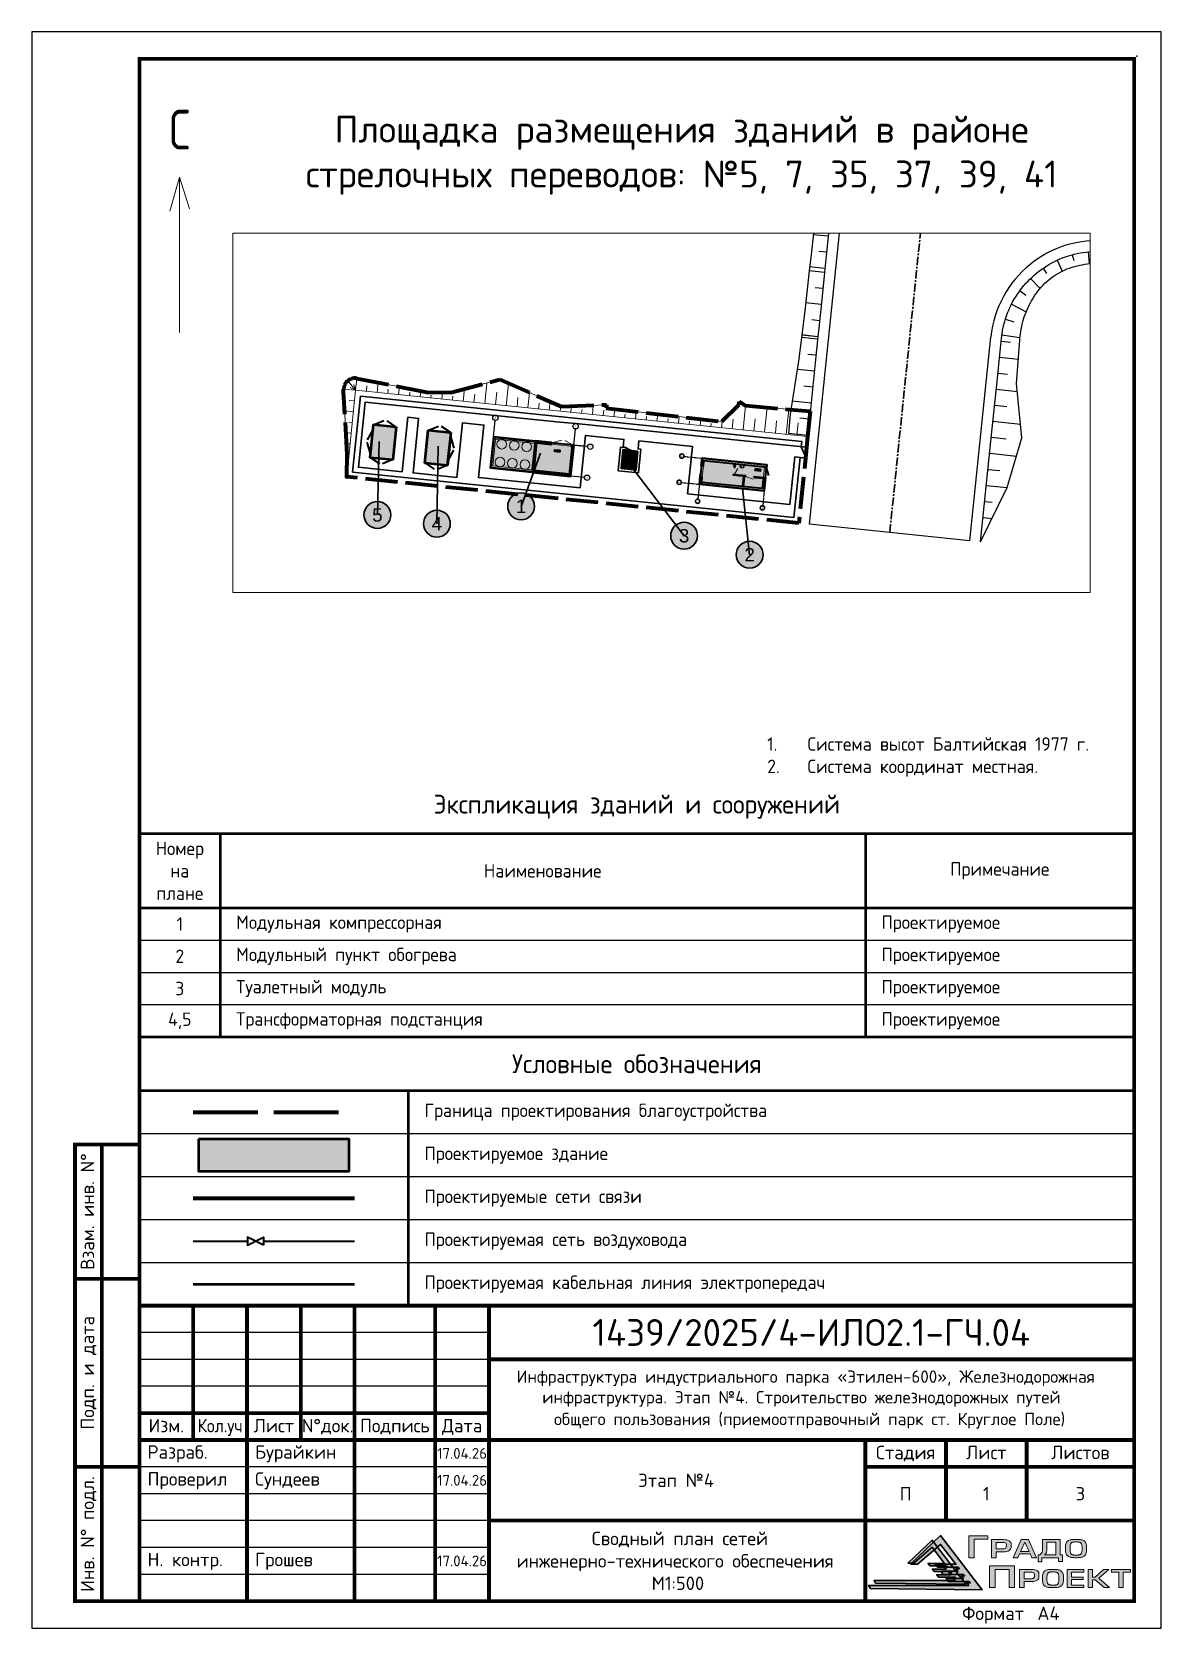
# Paper-space layout '4.1_СПИС' of a CAD drawing. Header units: metres, sheet in millimetres. Extents: x 0 to 210, y 0 to 297.
# The model-space entities are those that its viewports show. They can reach past a viewport. Long polylines and large blocks are cut down to what shows.
import ezdxf
from ezdxf.enums import TextEntityAlignment as Align

# ---------------------------------------------------------------- set-up
doc = ezdxf.new("R2010")
doc.units = ezdxf.units.M
for name, pattern in [('ACAD_ISO02W100', [15, 12, -3]), ('CENTER', [2, 1.25, -0.25, 0.25, -0.25]), ('DASHED', [0.75, 0.5, -0.25]), ('DASHED2', [0.375, 0.25, -0.125]), ('осевая2', [28.575, 19.05, -3.175, 3.175, -3.175])]:
    doc.linetypes.add(name, pattern=pattern)
doc.layers.add('!Вопросы_замечания', color=1, linetype='Continuous', lineweight=40, plot=False)
for name, color, linetype, lineweight in [('000_C3D_Профилирование маркер', 200, 'Continuous', 50), ('280_ПОР_Откосы планировки', 250, 'Continuous', 20), ('OE_ЭН_Каб. ЛЭП 1 кВ', 6, 'oe452_29dl', 50), ('ВС трубы_2эт', 7, 'Continuous', 40), ('ГП_АД том 3.2.6', 250, 'Continuous', 40), ('ГП_Границы ЗУ', 1, 'Continuous', 50), ('ГП_Контур здания', 1, 'Continuous', 40), ('ГТ_ЭКСПЛИКАЦИЯ', 7, 'Continuous', 30), ('К1', 7, 'Continuous', 70), ('ПД Борт 100.20.08', 32, 'Continuous', 30), ('ПД_Проект_Штрих_Тротуар', 24, 'Continuous', 9)]:
    doc.layers.add(name, color=color, linetype=linetype, lineweight=lineweight)
for name, color, linetype in [('000_C3D_ХЛ', 7, 'Continuous'), ('35_Телефон', 7, 'Continuous'), ('_ОФОРМ_Примечания', 7, 'Continuous'), ('_Рамка-текст', 7, 'Continuous'), ('АД_серый', 250, 'Continuous'), ('ВС текст_2эт', 7, 'Continuous'), ('ГП_здания', 7, 'Continuous'), ('ГП_Ограждение', 7, 'ограждение2'), ('ГП_Оси зданий', 10, 'осевая2'), ('ГП_Размеры проезд', 7, 'Continuous'), ('ГП_Размеры проезд @ 0.5', 7, 'Continuous'), ('ПП_Дорога_Покрытия_Газон', 3, 'Continuous'), ('ПП_Рамка_ДинамическийФормат', 7, 'Continuous'), ('ТХ-площадка', 7, 'Continuous'), ('Чиликин. ЭС КТП_1эт', 7, 'Continuous')]:
    doc.layers.add(name, color=color, linetype=linetype)
doc.layers.add('ГП_Штриховка отмостки', color=7, linetype='Continuous', true_color=0xfbfccf)
doc.layers.add('ОНХП-ГП текст', color=98, linetype='Continuous', lineweight=20, true_color=0x000800)
doc.layers.add('помощь', color=1, linetype='Continuous', plot=False)
doc.styles.add('Ck_rus', font='isocpeur.ttf', dxfattribs={"width": 0.8, "oblique": 15, "height": 2.5})
doc.styles.add('Gipronikel', font='GOST Common.ttf')
doc.styles.add('GOST Common', font='GOST Common.ttf')
doc.styles.add('GOST-2.304_Type-B', font='arial.ttf')
doc.styles.add('ISOCPEUR', font='isocpeur.ttf')
doc.styles.add('Line_GUGK', font='', dxfattribs={"height": 1})
doc.styles.get("Standard").update_dxf_attribs({"font": 'arial.ttf'})
doc.styles.add('ГОСТ', font='')
doc.styles.add('СПДС', font='isocpeur.ttf')
doc.styles.add('СПДС 2.5', font='isocpeur.ttf', dxfattribs={"width": 0.8, "height": 2.5})
doc.styles.get('Line_GUGK').set_extended_font_data('Bm431', italic=True)
doc.styles.get('ГОСТ').set_extended_font_data('GOST type A')
doc.linetypes.add('g5_121_t', pattern='A,4,-0.4,["Т",Line_GUGK,S=1,R=0,X=0,Y=-0.5],-1.2,12', length=17.6)
doc.linetypes.add('oe452_29dl', pattern='A,15,-1,["WK",Standard,S=3,R=0,X=0,Y=-1.5],-6,15', length=37)
doc.linetypes.add('ограждение2', pattern='A,6.35,-2.54,[132,ltypeshp.shx,S=2.54,R=0,X=-2.54,Y=0],-2.54,25.4', length=36.83)
doc.dimstyles.new('Ck_Линейный р-р', dxfattribs={"dimscale": 0, "dimtxt": 2.5, "dimasz": 1, "dimexe": 0.5, "dimexo": 0.5, "dimtad": 1, "dimzin": 1, "dimtxsty": 'Ck_rus', "dimblk": 'OBLIQUE', "dimcen": 0, "dimdle": 0.1, "dimadec": 0, "dimazin": 0, "dimtfac": 1, "dimtofl": 0, "dimtmove": 1, "dimatfit": 3, "dimfxl": 1, "dimarcsym": 0})

psp = doc.layouts.new('4.1_СПИС')

# ---------------------------------------------------------------- texts
at = {"layer": '_ОФОРМ_Примечания', "insert": (134.25, 162.08), "char_height": 2.5, "width": 185, "attachment_point": 4, "style": 'GOST Common'}
psp.add_mtext('\\pi-7.5,l10,t10;1.^IСистема высот Балтийская 1977 г.\\P2.^IСистема координат местная.', dxfattribs=at)
at = {"layer": '_Рамка-текст', "char_height": 2, "width": 10, "attachment_point": 5, "line_spacing_factor": 1.1, "style": 'СПДС 2.5'}
for insert in [(80, 32.5), (80, 27.5), (80, 12.5)]:
    psp.add_mtext('{\\W1;17.04.26}', dxfattribs=dict(at, insert=insert))
at = {"layer": 'ВС текст_2эт', "insert": (120.84, 274.05), "char_height": 5, "width": 141.0576, "attachment_point": 5, "style": 'ISOCPEUR'}
psp.add_mtext('Площадка размещения зданий в районе стрелочных переводов: №5, 7, 35, 37, 39, 41', dxfattribs=at)
at = {"layer": 'ОНХП-ГП текст', "ltscale": 250, "insert": (25.53, 282.54), "char_height": 7.42, "width": 67.0666, "attachment_point": 1, "rotation": 359.8271, "style": 'ГОСТ'}
psp.add_mtext('С', dxfattribs=at)

msp = doc.modelspace()

# ---------------------------------------------------------------- blocks, each defined once
blk = doc.blocks.new('*U99')
at = {"layer": 'ПП_Рамка_ДинамическийФормат', "linetype": 'Continuous', "lineweight": 30, "true_color": 0x0c6001}
h = blk.add_hatch(color=88, dxfattribs=at)
h.dxf.hatch_style = 1
h.paths.add_polyline_path([(163.4, 11.89), (168.95, 17.21), (176.72, 7.1), (155.95, 7.34), (155.59, 7.93), (174.24, 7.93), (173.87, 8.41), (174.5, 8.41), (174.28, 8.69), (170.46, 8.69), (170.04, 9.24), (173.23, 9.24), (172.86, 9.72), (173.49, 9.73), (173.27, 10), (169.47, 10), (169.04, 10.56), (172.22, 10.56), (171.86, 11.03), (172.48, 11.04), (172.26, 11.33), (168.45, 11.32), (168.02, 11.87), (171.84, 11.88), (168.98, 15.58), (164.72, 11.89)])
at = {"layer": 'ПП_Рамка_ДинамическийФормат', "linetype": 'Continuous', "lineweight": 30, "true_color": 0x033c8c}
h = blk.add_hatch(color=156, dxfattribs=at)
h.dxf.hatch_style = 1
h.paths.add_polyline_path([(162.93, 12.05), (167.41, 16.35), (173.69, 8.19), (156.92, 8.38), (156.62, 8.85), (171.68, 8.85), (171.39, 9.24), (171.89, 9.24), (171.72, 9.47), (168.63, 9.47), (168.29, 9.91), (170.87, 9.91), (170.57, 10.3), (171.08, 10.3), (170.9, 10.53), (167.83, 10.53), (167.48, 10.98), (170.05, 10.98), (169.76, 11.36), (170.26, 11.36), (170.08, 11.6), (167.01, 11.59), (166.66, 12.04), (169.74, 12.04), (167.44, 15.03), (164, 12.05)])
at = {"layer": 'ПП_Рамка_ДинамическийФормат', "linetype": 'Continuous', "lineweight": 0, "true_color": 0x033c8c}
h = blk.add_hatch(color=156, dxfattribs=at)
h.dxf.hatch_style = 1
h.paths.add_polyline_path([(174.23, 13.1), (175.23, 13.1), (175.23, 16.53), (177.8, 16.53), (177.8, 17.14), (174.23, 17.14)])
h = blk.add_hatch(color=156, dxfattribs=at)
h.dxf.hatch_style = 1
h.paths.add_polyline_path([(181.81, 16.19, 0.129761), (180.77, 16.46), (178.48, 16.46), (178.48, 13.1), (179.33, 13.1), (179.33, 14.21), (180.8, 14.21, 0.148195), (181.76, 14.43, 0.229809), (182.12, 15.01), (182.12, 15.6, 0.271278)])
h.paths.add_polyline_path([(179.32, 15.95), (180.58, 15.95, -0.094959), (180.98, 15.88, -0.198887), (181.19, 15.68, -0.099141), (181.26, 15.31, -0.182798), (181.11, 14.9, -0.188884), (180.82, 14.74, -0.015492), (180.55, 14.72), (179.32, 14.72)], flags=16)
h.paths.add_polyline_path([(185.32, 16.48), (184.01, 16.48), (182.49, 13.1), (183.39, 13.1), (183.65, 13.79), (185.68, 13.79), (185.99, 13.1), (186.83, 13.1)])
h.paths.add_polyline_path([(184.67, 15.96), (185.5, 14.23), (183.87, 14.23)], flags=16)
h.paths.add_polyline_path([(191.21, 16.47), (187.94, 16.47), (187.94, 14.64, -0.224), (187.59, 13.73), (187.48, 13.62), (187.13, 13.62), (187.13, 12.35), (187.83, 12.35), (187.83, 13.1), (190.91, 13.1), (190.91, 12.36), (191.64, 12.36), (191.64, 13.62), (191.21, 13.62)])
h.paths.add_polyline_path([(188.73, 15.97), (190.42, 15.97), (190.42, 13.6), (188.33, 13.6), (188.34, 13.66), (188.41, 13.69), (188.48, 13.76, 0.193412), (188.73, 14.4)], flags=16)
h.paths.add_polyline_path([(182.77, 11.58), (178.11, 11.58), (178.11, 7.56), (179.13, 7.56), (179.13, 10.93), (181.75, 10.93), (181.75, 7.56), (182.77, 7.56)])
h.paths.add_polyline_path([(187.29, 9.47), (187.29, 10.05, 0.311605), (187.01, 10.64, 0.129761), (185.97, 10.91), (183.68, 10.91), (183.68, 7.56), (184.53, 7.56), (184.53, 8.66), (186, 8.66, 0.148195), (186.96, 8.89, 0.267677)])
h.paths.add_polyline_path([(184.53, 10.41), (185.78, 10.41, -0.094959), (186.19, 10.33, -0.198887), (186.4, 10.13, -0.099141), (186.47, 9.76, -0.182798), (186.32, 9.35, -0.188884), (186.03, 9.2, -0.015492), (185.76, 9.18), (184.53, 9.18)], flags=16)
h.paths.add_polyline_path([(195.51, 9.48), (193.33, 9.48), (193.33, 10.41), (195.61, 10.41), (195.61, 10.91), (192.53, 10.91), (192.53, 7.56), (195.61, 7.56), (195.61, 8.01), (193.33, 8.01), (193.33, 9.04), (195.51, 9.04)])
h.paths.add_polyline_path([(197.25, 10.91), (196.45, 10.91), (196.45, 7.56), (197.25, 7.56), (197.25, 9), (197.73, 9), (199.41, 7.56), (200.42, 7.56), (198.4, 9.26), (200.26, 10.91), (199.28, 10.91), (197.72, 9.5), (197.25, 9.5)])
h.paths.add_polyline_path([(202.96, 10.4), (204.32, 10.4), (204.32, 10.91), (200.79, 10.91), (200.79, 10.4), (202.15, 10.4), (202.15, 7.56), (202.96, 7.56)])
h = blk.add_hatch(color=156, dxfattribs=at)
h.dxf.hatch_style = 1
edge = h.paths.add_edge_path()
edge.add_spline(control_points=[(194.18, 13.1), (194.31, 13.1), (194.55, 13.1), (194.88, 13.12), (195.17, 13.17), (195.43, 13.26), (195.66, 13.35), (195.86, 13.54), (196.04, 13.82), (196.16, 14.32), (196.15, 14.7), (196.14, 14.94), (196.14, 15.1), (196.14, 15.39), (196.04, 15.79), (195.86, 16.07), (195.66, 16.26), (195.43, 16.36), (195.17, 16.45), (194.88, 16.5), (194.55, 16.51), (194.31, 16.51), (194.18, 16.51), (194.05, 16.51), (193.82, 16.51), (193.49, 16.5), (193.2, 16.45), (192.94, 16.36), (192.71, 16.26), (192.51, 16.07), (192.33, 15.79), (192.23, 15.39), (192.23, 15.1), (192.23, 14.94), (192.22, 14.7), (192.21, 14.32), (192.33, 13.82), (192.51, 13.54), (192.71, 13.35), (192.94, 13.26), (193.2, 13.17), (193.49, 13.12), (193.82, 13.1), (194.05, 13.1), (194.18, 13.1)], knot_values=[0, 0, 0, 0, 0.392432, 0.709081, 0.998708, 1.278127, 1.53821, 1.728059, 2.110629, 2.5013, 3.242256, 3.242256, 3.242256, 3.711066, 4.101736, 4.484307, 4.674156, 4.934238, 5.213657, 5.503284, 5.819934, 6.212366, 6.212366, 6.212366, 6.590896, 6.907546, 7.197173, 7.476592, 7.736674, 7.926524, 8.309094, 8.699764, 9.168574, 9.168574, 9.168574, 9.90953, 10.300201, 10.682771, 10.87262, 11.132703, 11.412122, 11.701749, 12.018398, 12.396929, 12.396929, 12.396929, 12.396929], degree=3, periodic=0)
edge = h.paths.add_edge_path(flags=16)
edge.add_spline(control_points=[(193.07, 14.94), (193.07, 14.88), (193.07, 14.8), (193.07, 14.81), (193.07, 14.69), (193.06, 14.48), (193.1, 14.21), (193.14, 14), (193.23, 13.87), (193.29, 13.75), (193.41, 13.68), (193.54, 13.61), (193.7, 13.6), (193.89, 13.59), (194.04, 13.58), (194.15, 13.58), (194.18, 13.58), (194.22, 13.58), (194.32, 13.58), (194.48, 13.59), (194.66, 13.6), (194.83, 13.61), (194.96, 13.68), (195.07, 13.74), (195.14, 13.87), (195.22, 13.99), (195.27, 14.2), (195.31, 14.47), (195.3, 14.69), (195.3, 14.81), (195.3, 14.93), (195.31, 15.14), (195.27, 15.41), (195.23, 15.62), (195.14, 15.75), (195.07, 15.87), (194.96, 15.93), (194.83, 16), (194.66, 16.01), (194.48, 16.02), (194.32, 16.03), (194.22, 16.03), (194.19, 16.03), (194.15, 16.03), (194.05, 16.03), (193.89, 16.02), (193.71, 16.01), (193.54, 16), (193.41, 15.93), (193.3, 15.87), (193.23, 15.75), (193.15, 15.62), (193.1, 15.41), (193.06, 15.14), (193.07, 15), (193.07, 14.94)], knot_values=[0, 0, 0, 0, 1, 2, 3, 4, 5, 6, 7, 8, 9, 10, 11, 12, 13, 14, 15, 16, 17, 18, 19, 20, 21, 22, 23, 24, 25, 26, 27, 28, 29, 30, 31, 32, 33, 34, 35, 36, 37, 38, 39, 40, 41, 42, 43, 44, 45, 46, 47, 48, 49, 50, 51, 52, 53, 53, 53, 53], degree=3, periodic=0)
h = blk.add_hatch(color=156, dxfattribs=at)
h.dxf.hatch_style = 1
edge = h.paths.add_edge_path()
edge.add_spline(control_points=[(189.88, 7.56), (190.01, 7.56), (190.25, 7.56), (190.58, 7.56), (190.87, 7.58), (191.14, 7.67), (191.36, 7.76), (191.57, 7.96), (191.74, 8.23), (191.86, 8.73), (191.85, 9.11), (191.85, 9.36), (191.85, 9.51), (191.85, 9.8), (191.74, 10.21), (191.57, 10.48), (191.36, 10.68), (191.14, 10.77), (190.87, 10.86), (190.58, 10.91), (190.25, 10.91), (190.01, 10.91), (189.88, 10.91), (189.76, 10.91), (189.52, 10.91), (189.2, 10.91), (188.9, 10.86), (188.64, 10.77), (188.41, 10.68), (188.21, 10.48), (188.04, 10.21), (187.93, 9.8), (187.93, 9.51), (187.93, 9.36), (187.92, 9.11), (187.91, 8.73), (188.04, 8.23), (188.21, 7.96), (188.41, 7.76), (188.64, 7.67), (188.9, 7.58), (189.2, 7.56), (189.52, 7.56), (189.76, 7.56), (189.88, 7.56)], knot_values=[0, 0, 0, 0, 0.392432, 0.709081, 0.998708, 1.278127, 1.53821, 1.728059, 2.110629, 2.5013, 3.242256, 3.242256, 3.242256, 3.711066, 4.101736, 4.484307, 4.674156, 4.934238, 5.213657, 5.503284, 5.819934, 6.212366, 6.212366, 6.212366, 6.590896, 6.907546, 7.197173, 7.476592, 7.736674, 7.926524, 8.309094, 8.699764, 9.168574, 9.168574, 9.168574, 9.90953, 10.300201, 10.682771, 10.87262, 11.132703, 11.412122, 11.701749, 12.018398, 12.396929, 12.396929, 12.396929, 12.396929], degree=3, periodic=0)
edge = h.paths.add_edge_path(flags=16)
edge.add_spline(control_points=[(188.77, 9.35), (188.78, 9.3), (188.78, 9.22), (188.78, 9.22), (188.77, 9.11), (188.77, 8.89), (188.81, 8.62), (188.85, 8.41), (188.93, 8.28), (189, 8.16), (189.11, 8.1), (189.24, 8.03), (189.41, 8.02), (189.59, 8), (189.75, 8), (189.85, 8), (189.89, 8), (189.92, 8), (190.03, 8), (190.19, 8), (190.37, 8.01), (190.53, 8.02), (190.66, 8.09), (190.78, 8.16), (190.85, 8.28), (190.93, 8.4), (190.97, 8.61), (191.01, 8.88), (191.01, 9.1), (191, 9.22), (191.01, 9.34), (191.01, 9.55), (190.97, 9.82), (190.93, 10.03), (190.85, 10.16), (190.78, 10.28), (190.67, 10.34), (190.53, 10.42), (190.37, 10.42), (190.19, 10.44), (190.03, 10.44), (189.93, 10.44), (189.89, 10.44), (189.85, 10.44), (189.75, 10.44), (189.59, 10.44), (189.41, 10.42), (189.25, 10.41), (189.11, 10.34), (189, 10.28), (188.93, 10.16), (188.85, 10.03), (188.81, 9.82), (188.77, 9.55), (188.77, 9.41), (188.77, 9.35)], knot_values=[0, 0, 0, 0, 1, 2, 3, 4, 5, 6, 7, 8, 9, 10, 11, 12, 13, 14, 15, 16, 17, 18, 19, 20, 21, 22, 23, 24, 25, 26, 27, 28, 29, 30, 31, 32, 33, 34, 35, 36, 37, 38, 39, 40, 41, 42, 43, 44, 45, 46, 47, 48, 49, 50, 51, 52, 53, 53, 53, 53], degree=3, periodic=0)
at = {"layer": 'ПП_Рамка_ДинамическийФормат'}
blk.add_lwpolyline([(0, 0), (210, 0), (210, 297), (0, 297)], close=True, dxfattribs=at)
at = {"layer": 'ПП_Рамка_ДинамическийФормат', "const_width": 0.7}
for points in [[(20, 5), (205, 5), (205, 292), (20, 292)], [(8, 5), (20, 5), (20, 90), (8, 90)], [(20, 60), (20, 5), (205, 5), (205, 60)]]:
    blk.add_lwpolyline(points, close=True, dxfattribs=at)
for points in [[(13, 5), (13, 90)], [(20, 65), (8, 65)], [(30, 60), (30, 35)], [(40, 60), (40, 5)], [(50, 60), (50, 35)], [(60, 60), (60, 5)], [(75, 60), (75, 5)], [(85, 60), (85, 5)], [(85, 50), (205, 50)], [(85, 40), (20, 40)], [(85, 35), (20, 35)], [(85, 35), (205, 35)], [(155, 35), (155, 5)], [(170, 35), (170, 20)], [(185, 35), (185, 20)], [(20, 30), (8, 30)], [(205, 30), (155, 30)], [(85, 20), (205, 20)]]:
    blk.add_lwpolyline(points, dxfattribs=at)
at = {"layer": 'ПП_Рамка_ДинамическийФормат'}
for points in [[(85, 55), (20, 55)], [(85, 50), (20, 50)], [(85, 45), (20, 45)], [(85, 30), (20, 30)], [(85, 25), (20, 25)], [(85, 20), (20, 20)], [(85, 15), (20, 15)], [(85, 10), (20, 10)]]:
    blk.add_lwpolyline(points, dxfattribs=at)
at = {"layer": 'ПП_Рамка_ДинамическийФормат', "color": 88, "linetype": 'Continuous', "lineweight": 30, "true_color": 0x0c6001}
blk.add_lwpolyline([(163.4, 11.89), (168.95, 17.21), (176.72, 7.1), (155.95, 7.34), (155.59, 7.93), (174.24, 7.93), (173.87, 8.41), (174.5, 8.41), (174.28, 8.69), (170.46, 8.69), (170.04, 9.24), (173.23, 9.24), (172.86, 9.72), (173.49, 9.73), (173.27, 10), (169.47, 10), (169.04, 10.56), (172.22, 10.56), (171.86, 11.03), (172.48, 11.04), (172.26, 11.33), (168.45, 11.32), (168.02, 11.87), (171.84, 11.88), (168.98, 15.58), (164.72, 11.89)], close=True, dxfattribs=at)
at = {"layer": 'ПП_Рамка_ДинамическийФормат', "color": 7, "linetype": 'Continuous', "lineweight": 30, "true_color": 0xffffff}
blk.add_lwpolyline([(162.93, 12.05), (167.41, 16.35), (173.69, 8.19), (156.92, 8.38), (156.62, 8.85), (171.68, 8.85), (171.39, 9.24), (171.89, 9.24), (171.72, 9.47), (168.63, 9.47), (168.29, 9.91), (170.87, 9.91), (170.57, 10.3), (171.08, 10.3), (170.9, 10.53), (167.83, 10.53), (167.48, 10.98), (170.05, 10.98), (169.76, 11.36), (170.26, 11.36), (170.08, 11.6), (167.01, 11.59), (166.66, 12.04), (169.74, 12.04), (167.44, 15.03), (164, 12.05)], close=True, dxfattribs=at)
at = {"layer": 'ПП_Рамка_ДинамическийФормат', "color": 156, "linetype": 'Continuous', "lineweight": 0, "true_color": 0x033c8c}
blk.add_lwpolyline([(174.23, 13.1), (174.23, 17.14), (177.8, 17.14), (177.8, 16.53), (175.23, 16.53), (175.23, 13.1), (174.23, 13.1)], dxfattribs=at)
for points in [[(178.48, 13.1), (178.48, 16.46), (180.77, 16.46, -0.129761), (181.81, 16.19, -0.271278), (182.12, 15.6), (182.12, 15.01, -0.229809), (181.76, 14.43, -0.148195), (180.8, 14.21), (179.33, 14.21), (179.33, 13.1), (178.48, 13.1)], [(187.94, 16.47), (191.21, 16.47), (191.21, 13.62), (191.64, 13.62), (191.64, 12.36), (190.91, 12.36), (190.91, 13.1), (187.83, 13.1), (187.83, 12.35), (187.13, 12.35), (187.13, 13.62), (187.48, 13.62), (187.59, 13.73, 0.224), (187.94, 14.64), (187.94, 16.47)], [(183.68, 7.56), (183.68, 10.91), (185.97, 10.91, -0.129761), (187.01, 10.64, -0.311605), (187.29, 10.05), (187.29, 9.47, -0.267677), (186.96, 8.89, -0.148195), (186, 8.66), (184.53, 8.66), (184.53, 7.56), (183.68, 7.56)]]:
    blk.add_lwpolyline(points, format="xyb", dxfattribs=at)
for points in [[(179.32, 15.95), (180.58, 15.95, -0.094959), (180.98, 15.88, -0.198887), (181.19, 15.68, -0.099141), (181.26, 15.31, -0.182798), (181.11, 14.9, -0.188884), (180.82, 14.74, -0.015492), (180.55, 14.72), (179.32, 14.72), (179.32, 15.95)], [(188.73, 15.97), (190.42, 15.97), (190.42, 13.6), (188.33, 13.6), (188.34, 13.66), (188.41, 13.69), (188.48, 13.76, 0.193412), (188.73, 14.4), (188.73, 15.97)], [(184.53, 10.41), (185.78, 10.41, -0.094959), (186.19, 10.33, -0.198887), (186.4, 10.13, -0.099141), (186.47, 9.76, -0.182798), (186.32, 9.35, -0.188884), (186.03, 9.2, -0.015492), (185.76, 9.18), (184.53, 9.18), (184.53, 10.41)]]:
    blk.add_lwpolyline(points, format="xyb", close=True, dxfattribs=at)
for points in [[(182.49, 13.1), (184.01, 16.48), (185.32, 16.48), (186.83, 13.1), (185.99, 13.1), (185.68, 13.79), (183.65, 13.79), (183.39, 13.1)], [(183.87, 14.23), (185.5, 14.23), (184.67, 15.96), (183.87, 14.23)], [(182.77, 7.56), (182.77, 11.58), (178.11, 11.58), (178.11, 7.56), (179.13, 7.56), (179.13, 10.93), (181.75, 10.93), (181.75, 7.56)], [(192.53, 10.91), (192.53, 7.56), (195.61, 7.56), (195.61, 8.01), (193.33, 8.01), (193.33, 9.04), (195.51, 9.04), (195.51, 9.48), (193.33, 9.48), (193.33, 10.41), (195.61, 10.41), (195.61, 10.91)], [(196.45, 10.91), (197.25, 10.91), (197.25, 9.5), (197.72, 9.5), (199.28, 10.91), (200.26, 10.91), (198.4, 9.26), (200.42, 7.56), (199.41, 7.56), (197.73, 9), (197.25, 9), (197.25, 7.56), (196.45, 7.56)], [(202.15, 7.56), (202.15, 10.4), (200.79, 10.4), (200.79, 10.91), (204.32, 10.91), (204.32, 10.4), (202.96, 10.4), (202.96, 7.56)]]:
    blk.add_lwpolyline(points, close=True, dxfattribs=at)
for points in [[(194.18, 13.1), (194.31, 13.1), (194.55, 13.1), (194.88, 13.12), (195.17, 13.17), (195.43, 13.26), (195.66, 13.35), (195.86, 13.54), (196.04, 13.82), (196.16, 14.32), (196.15, 14.7), (196.14, 14.94), (196.14, 15.1), (196.14, 15.39), (196.04, 15.79), (195.86, 16.07), (195.66, 16.26), (195.43, 16.36), (195.17, 16.45), (194.88, 16.5), (194.55, 16.51), (194.31, 16.51), (194.18, 16.51), (194.05, 16.51), (193.82, 16.51), (193.49, 16.5), (193.2, 16.45), (192.94, 16.36), (192.71, 16.26), (192.51, 16.07), (192.33, 15.79), (192.23, 15.39), (192.23, 15.1), (192.23, 14.94), (192.22, 14.7), (192.21, 14.32), (192.33, 13.82), (192.51, 13.54), (192.71, 13.35), (192.94, 13.26), (193.2, 13.17), (193.49, 13.12), (193.82, 13.1), (194.05, 13.1), (194.18, 13.1)], [(189.88, 7.56), (190.01, 7.56), (190.25, 7.56), (190.58, 7.56), (190.87, 7.58), (191.14, 7.67), (191.36, 7.76), (191.57, 7.96), (191.74, 8.23), (191.86, 8.73), (191.85, 9.11), (191.85, 9.36), (191.85, 9.51), (191.85, 9.8), (191.74, 10.21), (191.57, 10.48), (191.36, 10.68), (191.14, 10.77), (190.87, 10.86), (190.58, 10.91), (190.25, 10.91), (190.01, 10.91), (189.88, 10.91), (189.76, 10.91), (189.52, 10.91), (189.2, 10.91), (188.9, 10.86), (188.64, 10.77), (188.41, 10.68), (188.21, 10.48), (188.04, 10.21), (187.93, 9.8), (187.93, 9.51), (187.93, 9.36), (187.92, 9.11), (187.91, 8.73), (188.04, 8.23), (188.21, 7.96), (188.41, 7.76), (188.64, 7.67), (188.9, 7.58), (189.2, 7.56), (189.52, 7.56), (189.76, 7.56), (189.88, 7.56)]]:
    blk.add_open_spline(points, degree=3, knots=[0, 0, 0, 0, 0.392432, 0.709081, 0.998708, 1.278127, 1.53821, 1.728059, 2.110629, 2.5013, 3.242256, 3.242256, 3.242256, 3.711066, 4.101736, 4.484307, 4.674156, 4.934238, 5.213657, 5.503284, 5.819934, 6.212366, 6.212366, 6.212366, 6.590896, 6.907546, 7.197173, 7.476592, 7.736674, 7.926524, 8.309094, 8.699764, 9.168574, 9.168574, 9.168574, 9.90953, 10.300201, 10.682771, 10.87262, 11.132703, 11.412122, 11.701749, 12.018398, 12.396929, 12.396929, 12.396929, 12.396929], dxfattribs=at)
for points in [[(193.07, 14.94), (193.07, 14.88), (193.07, 14.8), (193.07, 14.81), (193.07, 14.69), (193.06, 14.48), (193.1, 14.21), (193.14, 14), (193.23, 13.87), (193.29, 13.75), (193.41, 13.68), (193.54, 13.61), (193.7, 13.6), (193.89, 13.59), (194.04, 13.58), (194.15, 13.58), (194.18, 13.58), (194.22, 13.58), (194.32, 13.58), (194.48, 13.59), (194.66, 13.6), (194.83, 13.61), (194.96, 13.68), (195.07, 13.74), (195.14, 13.87), (195.22, 13.99), (195.27, 14.2), (195.31, 14.47), (195.3, 14.69), (195.3, 14.81), (195.3, 14.93), (195.31, 15.14), (195.27, 15.41), (195.23, 15.62), (195.14, 15.75), (195.07, 15.87), (194.96, 15.93), (194.83, 16), (194.66, 16.01), (194.48, 16.02), (194.32, 16.03), (194.22, 16.03), (194.19, 16.03), (194.15, 16.03), (194.05, 16.03), (193.89, 16.02), (193.71, 16.01), (193.54, 16), (193.41, 15.93), (193.3, 15.87), (193.23, 15.75), (193.15, 15.62), (193.1, 15.41), (193.06, 15.14), (193.07, 15), (193.07, 14.94)], [(188.77, 9.35), (188.78, 9.3), (188.78, 9.22), (188.78, 9.22), (188.77, 9.11), (188.77, 8.89), (188.81, 8.62), (188.85, 8.41), (188.93, 8.28), (189, 8.16), (189.11, 8.1), (189.24, 8.03), (189.41, 8.02), (189.59, 8), (189.75, 8), (189.85, 8), (189.89, 8), (189.92, 8), (190.03, 8), (190.19, 8), (190.37, 8.01), (190.53, 8.02), (190.66, 8.09), (190.78, 8.16), (190.85, 8.28), (190.93, 8.4), (190.97, 8.61), (191.01, 8.88), (191.01, 9.1), (191, 9.22), (191.01, 9.34), (191.01, 9.55), (190.97, 9.82), (190.93, 10.03), (190.85, 10.16), (190.78, 10.28), (190.67, 10.34), (190.53, 10.42), (190.37, 10.42), (190.19, 10.44), (190.03, 10.44), (189.93, 10.44), (189.89, 10.44), (189.85, 10.44), (189.75, 10.44), (189.59, 10.44), (189.41, 10.42), (189.25, 10.41), (189.11, 10.34), (189, 10.28), (188.93, 10.16), (188.85, 10.03), (188.81, 9.82), (188.77, 9.55), (188.77, 9.41), (188.77, 9.35)]]:
    blk.add_open_spline(points, degree=3, dxfattribs=at)
at = {"layer": 'ПП_Рамка_ДинамическийФормат'}
blk.add_point((205.5, 292.5), dxfattribs=at)
at = {"layer": 'ПП_Рамка_ДинамическийФормат', "style": 'ISOCPEUR'}
for s, p in [('Взам. инв. N%%D', (12.33, 77.5)), ('Подп. и дата', (12.33, 47.5)), ('Инв. N%%D подл.', (12.33, 17.5))]:
    blk.add_text(s, height=2.5, rotation=90, dxfattribs=at).set_placement(p, align=Align.BOTTOM_CENTER)
at = {"layer": 'ПП_Рамка_ДинамическийФормат', "style": 'СПДС'}
for s, p in [('Изм.', (25, 35.67)), ('Лист', (45, 35.67)), ('N%%Dдок.', (55, 35.67)), ('Подпись', (67.5, 35.67)), ('Дата', (80, 35.67)), ('Стадия', (162.5, 30.67)), ('Лист', (177.5, 30.67)), ('Листов', (195, 30.67))]:
    blk.add_text(s, height=2.5, dxfattribs=at).set_placement(p, align=Align.BOTTOM_CENTER)
at = {"layer": 'ПП_Рамка_ДинамическийФормат', "style": 'СПДС', "width": 0.9}
blk.add_text('Кол.уч', height=2.5, dxfattribs=at).set_placement((35, 35.67), align=Align.BOTTOM_CENTER)
at = {"layer": 'ПП_Рамка_ДинамическийФормат', "style": 'ISOCPEUR'}
blk.add_text('Формат', height=2.5, dxfattribs=at).set_placement((173, 1.5))
at = {"layer": 'ПП_Рамка_ДинамическийФормат', "style": 'СПДС', "flags": 4}
for tag, height, p in [('ШИФР', 5, (145, 55)), ('ОБЪЕКТ', 2.5, (145, 42.5)), ('ПОДОБЪЕКТ', 2.5, (120, 27.5)), ('СТАДИЯ', 2.5, (162.5, 25)), ('ЛИСТ', 2.5, (177.5, 25)), ('ЛИСТОВ', 2.5, (195, 25)), ('ЧЕРТЕЖ', 2.5, (120, 12.5))]:
    blk.add_attdef(tag, text='', height=height, dxfattribs=at).set_placement(p, align=Align.MIDDLE_CENTER)
at = {"layer": 'ПП_Рамка_ДинамическийФормат', "style": 'СПДС'}
for tag, p, flags in [('СПЕЦ_1', (21.5, 31.5), 12), ('ФАМИЛИЯ_1', (41.5, 31.5), 4), ('СПЕЦ_2', (21.5, 26.5), 12), ('ФАМИЛИЯ_2', (41.5, 26.5), 4), ('СПЕЦ_3', (21.5, 21.5), 12), ('ФАМИЛИЯ_3', (41.5, 21.5), 4), ('СПЕЦ_4', (21.5, 16.5), 12), ('ФАМИЛИЯ_4', (41.5, 16.5), 4), ('СПЕЦ_5', (21.5, 11.5), 12), ('ФАМИЛИЯ_5', (41.5, 11.5), 4), ('СПЕЦ_6', (21.5, 6.5), 12), ('ФАМИЛИЯ_6', (41.5, 6.5), 4)]:
    blk.add_attdef(tag, p, '', height=2.5, dxfattribs=dict(at, flags=flags))
blk.add_attdef('ФОРМАТ', (187, 1.5), '', height=2.5, dxfattribs=at)
blk = doc.blocks.new('*T97')
at = {"layer": '_ОФОРМ_Примечания', "color": 0, "lineweight": 50, "transparency": 16777216}
for p, q in [((0, -10), (185, -10)), ((0, -10), (0, -47.83)), ((15, -10), (15, -47.83)), ((135, -10), (135, -47.83)), ((185, -10), (185, -47.83)), ((0, -23.83), (185, -23.83))]:
    blk.add_line(p, q, dxfattribs=at)
at = {"layer": '_ОФОРМ_Примечания', "color": 0, "lineweight": -2, "transparency": 16777216}
for p, q in [((0, -29.83), (185, -29.83)), ((0, -35.83), (185, -35.83)), ((0, -41.83), (185, -41.83)), ((0, -47.83), (185, -47.83))]:
    blk.add_line(p, q, dxfattribs=at)
at = {"layer": '_ОФОРМ_Примечания', "transparency": 16777216}
for s, insert, char_height, width, attachment_point, style in [('Экспликация зданий и сооружений ', (92.5, -5), 3.5, 182, 5, 'Gipronikel'), ('Номер на плане', (7.5, -16.92), 2.5, 12, 5, 'Gipronikel'), ('{\\fGOST Common|b0|i0|c204|p34;\\C256;Наименование}', (75, -16.92), 2.5, 117, 5, 'Gipronikel'), ('Примечание', (160, -16.92), 2.5, 47, 5, 'Gipronikel'), ('1', (7.5, -26.83), 2.5, 12, 5, 'GOST Common'), ('Модульная компрессорная', (18, -26.83), 2.5, 114, 4, 'GOST Common'), ('Проектируемое', (138, -26.83), 2.5, 44, 4, 'GOST Common'), ('2', (7.5, -32.83), 2.5, 12, 5, 'GOST Common'), ('Модульный пункт обогрева', (18, -32.83), 2.5, 114, 4, 'GOST Common'), ('Проектируемое', (138, -32.83), 2.5, 44, 4, 'GOST Common'), ('3', (7.5, -38.83), 2.5, 12, 5, 'GOST Common'), ('Туалетный модуль', (18, -38.83), 2.5, 114, 4, 'GOST Common'), ('Проектируемое', (138, -38.83), 2.5, 44, 4, 'GOST Common'), ('4,5', (7.5, -44.83), 2.5, 12, 5, 'GOST Common'), ('Трансформаторная подстанция', (18, -44.83), 2.5, 114, 4, 'GOST Common'), ('Проектируемое', (138, -44.83), 2.5, 44, 4, 'GOST Common')]:
    blk.add_mtext(s, dxfattribs=dict(at, insert=insert, char_height=char_height, width=width, attachment_point=attachment_point, style=style))
blk = doc.blocks.new('*U41')
at = {"layer": 'ГТ_ЭКСПЛИКАЦИЯ', "linetype": 'g5_121_t', "true_color": 0xffffff}
h = blk.add_hatch(color=7, dxfattribs=at)
h.dxf.hatch_style = 1
edge = h.paths.add_edge_path()
edge.add_arc((0, 0), 2.5, 0, 360)
at = {"layer": 'ГТ_ЭКСПЛИКАЦИЯ'}
blk.add_lwpolyline([(0, 0), (-1.33, 12.39)], dxfattribs=at)
blk.add_circle((0, 0), 2.5, dxfattribs=at)
at = {"layer": 'ГТ_ЭКСПЛИКАЦИЯ', "color": 18, "lineweight": 50, "true_color": 0x000000, "style": 'GOST-2.304_Type-B'}
blk.add_attdef('№', text='', height=2.5, dxfattribs=at).set_placement((0, 0), align=Align.MIDDLE_CENTER)
blk = doc.blocks.new('*U100')
at = {"layer": 'ГТ_ЭКСПЛИКАЦИЯ', "linetype": 'g5_121_t', "true_color": 0xffffff}
h = blk.add_hatch(color=7, dxfattribs=at)
h.dxf.hatch_style = 1
edge = h.paths.add_edge_path()
edge.add_arc((0, 0), 2.5, 0, 360)
at = {"layer": 'ГТ_ЭКСПЛИКАЦИЯ'}
blk.add_lwpolyline([(0, 0), (3.63, 9.9)], dxfattribs=at)
blk.add_circle((0, 0), 2.5, dxfattribs=at)
at = {"layer": 'ГТ_ЭКСПЛИКАЦИЯ', "color": 18, "lineweight": 50, "true_color": 0x000000, "style": 'GOST-2.304_Type-B'}
blk.add_attdef('№', text='', height=2.5, dxfattribs=at).set_placement((0, 0), align=Align.MIDDLE_CENTER)
blk = doc.blocks.new('*U50')
at = {"layer": 'ГТ_ЭКСПЛИКАЦИЯ', "linetype": 'g5_121_t', "true_color": 0xffffff}
h = blk.add_hatch(color=7, dxfattribs=at)
h.dxf.hatch_style = 1
edge = h.paths.add_edge_path()
edge.add_arc((0, 0), 2.5, 0, 360)
at = {"layer": 'ГТ_ЭКСПЛИКАЦИЯ'}
blk.add_lwpolyline([(0, 0), (0.3, 13.68)], dxfattribs=at)
blk.add_circle((0, 0), 2.5, dxfattribs=at)
at = {"layer": 'ГТ_ЭКСПЛИКАЦИЯ', "color": 18, "lineweight": 50, "true_color": 0x000000, "style": 'GOST-2.304_Type-B'}
blk.add_attdef('№', text='', height=2.5, dxfattribs=at).set_placement((0, 0), align=Align.MIDDLE_CENTER)
blk = doc.blocks.new('*U49')
at = {"layer": 'ГТ_ЭКСПЛИКАЦИЯ', "linetype": 'g5_121_t', "true_color": 0xffffff}
h = blk.add_hatch(color=7, dxfattribs=at)
h.dxf.hatch_style = 1
edge = h.paths.add_edge_path()
edge.add_arc((0, 0), 2.5, 0, 360)
at = {"layer": 'ГТ_ЭКСПЛИКАЦИЯ'}
blk.add_lwpolyline([(0, 0), (0.27, 14.41)], dxfattribs=at)
blk.add_circle((0, 0), 2.5, dxfattribs=at)
at = {"layer": 'ГТ_ЭКСПЛИКАЦИЯ', "color": 18, "lineweight": 50, "true_color": 0x000000, "style": 'GOST-2.304_Type-B'}
blk.add_attdef('№', text='', height=2.5, dxfattribs=at).set_placement((0, 0), align=Align.MIDDLE_CENTER)
blk = doc.blocks.new('*U101')
at = {"layer": 'ГТ_ЭКСПЛИКАЦИЯ', "linetype": 'g5_121_t', "true_color": 0xffffff}
h = blk.add_hatch(color=7, dxfattribs=at)
h.dxf.hatch_style = 1
edge = h.paths.add_edge_path()
edge.add_arc((0, 0), 2.5, 0, 360)
at = {"layer": 'ГТ_ЭКСПЛИКАЦИЯ'}
blk.add_lwpolyline([(0, 0), (-9.98, 13.1)], dxfattribs=at)
blk.add_circle((0, 0), 2.5, dxfattribs=at)
at = {"layer": 'ГТ_ЭКСПЛИКАЦИЯ', "color": 18, "lineweight": 50, "true_color": 0x000000, "style": 'GOST-2.304_Type-B'}
blk.add_attdef('№', text='', height=2.5, dxfattribs=at).set_placement((0, 0), align=Align.MIDDLE_CENTER)
blk = doc.blocks.new('*T98')
at = {"layer": '_ОФОРМ_Примечания', "color": 0, "lineweight": 50, "transparency": 16777216}
for p, q in [((0, 0), (185, 0)), ((0, 0), (0, -50)), ((185, 0), (185, -50)), ((0, -10), (185, -10)), ((50, -10), (50, -50))]:
    blk.add_line(p, q, dxfattribs=at)
at = {"layer": '_ОФОРМ_Примечания', "color": 0, "lineweight": -2, "transparency": 16777216}
for p, q in [((0, -18), (185, -18)), ((0, -26), (185, -26)), ((0, -34), (185, -34)), ((0, -42), (185, -42)), ((0, -50), (185, -50))]:
    blk.add_line(p, q, dxfattribs=at)
at = {"layer": '_ОФОРМ_Примечания', "transparency": 16777216}
for s, insert, char_height, width, attachment_point, style in [('Условные обозначения', (92.5, -5), 3.5, 182, 5, 'Gipronikel'), ('Граница проектирования благоустройства', (53, -14), 2.5, 129, 4, 'GOST Common'), ('Проектируемое здание', (53, -22), 2.5, 129, 4, 'GOST Common'), ('Проектируемые сети связи', (53, -30), 2.5, 129, 4, 'GOST Common'), ('Проектируемая сеть воздуховода', (53, -38), 2.5, 129, 4, 'GOST Common'), ('Проектируемая кабельная линия электропередач', (53, -46), 2.5, 129, 4, 'GOST Common')]:
    blk.add_mtext(s, dxfattribs=dict(at, insert=insert, char_height=char_height, width=width, attachment_point=attachment_point, style=style))
blk = doc.blocks.new('АД')
at = {"layer": 'АД_серый'}
for p, q in [((-731.86, 332.33, 188.49), (-733.25, 332.47, 188.49)), ((-732.02, 330.84, 188.49), (-732.72, 330.91, 188.49)), ((-710.58, 330.1, 188.58), (-710.1, 329.09, 188.58)), ((-709.18, 330.61, 188.58), (-709.03, 330.08, 188.58)), ((-707.7, 330.89, 188.58), (-707.59, 329.78, 188.58)), ((-732.21, 328.96, 188.59), (-733.63, 329.11, 188.59)), ((-732.17, 329.35, 188.49), (-733.59, 329.49, 188.49)), ((-713.05, 328.41, 188.58), (-712.16, 327.48, 188.58)), ((-711.88, 329.36, 188.58), (-711.55, 328.87, 188.58)), ((-732.36, 327.47, 188.59), (-733.08, 327.54, 188.59)), ((-714.03, 327.28, 188.58), (-713.47, 326.85, 188.58)), ((-732.51, 325.98, 188.59), (-733.97, 326.13, 188.59)), ((-714.82, 326.01, 188.58), (-713.46, 325.3, 188.58)), ((-732.67, 324.48, 188.59), (-733.4, 324.56, 188.59)), ((-715.38, 324.62, 188.58), (-714.6, 324.38, 188.58)), ((-732.84, 322.77, 188.74), (-734.34, 322.92, 188.74)), ((-732.82, 322.99, 188.59), (-734.31, 323.15, 188.59)), ((-715.77, 322.58, 188.92), (-714.92, 322.49, 188.92)), ((-715.71, 323.16, 188.58), (-714.03, 322.93, 188.58)), ((-733, 321.27, 188.74), (-733.76, 321.35, 188.74)), ((-715.93, 321.09, 188.92), (-714.18, 320.91, 188.92)), ((-733.15, 319.78, 188.74), (-734.73, 319.94, 188.74)), ((-716.08, 319.6, 188.92), (-715.18, 319.51, 188.92)), ((-733.3, 318.29, 188.74), (-734.13, 318.38, 188.74)), ((-716.23, 318.11, 188.92), (-714.27, 317.9, 188.92)), ((-733.46, 316.8, 188.74), (-735.2, 316.98, 188.74)), ((-716.39, 316.61, 188.92), (-715.26, 316.5, 188.92)), ((-733.61, 315.31, 188.74), (-734.51, 315.4, 188.74)), ((-716.54, 315.12, 188.92), (-713.99, 314.86, 188.92)), ((-733.76, 313.81, 188.74), (-735.56, 314, 188.74)), ((-716.69, 313.63, 188.92), (-715.31, 313.49, 188.92)), ((-716.84, 312.14, 188.92), (-714.36, 311.88, 188.92)), ((-717, 310.64, 188.92), (-715.89, 310.53, 188.92)), ((-717.15, 309.15, 188.92), (-715.21, 308.95, 188.92)), ((-717.3, 307.66, 188.92), (-716.61, 307.59, 188.92)), ((-717.46, 306.17, 188.92), (-716.62, 306.08, 188.92))]:
    blk.add_line(p, q, dxfattribs=at)
at = {"layer": 'АД_серый', "linetype": 'Continuous', "flags": 128}
for points in [[(-733.21, 332.85), (-732.31, 341.61)], [(-731.82, 332.71), (-731.07, 340.01)], [(-733.21, 332.85), (-733.46, 330.65), (-733.63, 329.12)], [(-731.82, 332.71), (-732.05, 330.51), (-732.21, 328.97)], [(-715.74, 322.86), (-715.73, 323.01), (-715.69, 323.29), (-715.64, 323.57), (-715.59, 323.85), (-715.52, 324.12), (-715.45, 324.39), (-715.37, 324.66), (-715.28, 324.93), (-715.18, 325.2), (-715.07, 325.46), (-714.96, 325.72), (-714.84, 325.97), (-714.71, 326.22), (-714.57, 326.47), (-714.42, 326.71), (-714.27, 326.94), (-714.11, 327.18), (-714.04, 327.28), (-713.87, 327.5), (-713.69, 327.72), (-713.6, 327.83), (-713.5, 327.93), (-713.31, 328.14), (-713.11, 328.34), (-712.91, 328.54), (-712.7, 328.73), (-712.49, 328.91), (-712.26, 329.08), (-712.04, 329.25), (-711.81, 329.41), (-711.57, 329.56), (-711.33, 329.71), (-711.08, 329.85), (-710.83, 329.98), (-710.58, 330.1), (-710.32, 330.22), (-710.06, 330.32), (-709.79, 330.42), (-709.53, 330.51), (-709.26, 330.59), (-708.98, 330.67), (-708.71, 330.73), (-708.43, 330.79), (-708.16, 330.83), (-707.88, 330.87), (-707.6, 330.9), (-707.31, 330.92), (-707.03, 330.93)], [(-714.05, 322.68), (-714.04, 322.81), (-714.02, 323.04), (-713.99, 323.27), (-713.96, 323.49), (-713.92, 323.72), (-713.87, 323.95), (-713.82, 324.17), (-713.76, 324.4), (-713.7, 324.62), (-713.63, 324.84), (-713.55, 325.06), (-713.46, 325.28), (-713.37, 325.5), (-713.28, 325.71), (-713.17, 325.93), (-713.06, 326.14), (-712.95, 326.34), (-712.89, 326.43), (-712.77, 326.64), (-712.64, 326.84), (-712.57, 326.94), (-712.5, 327.04), (-712.36, 327.23), (-712.21, 327.42), (-712.05, 327.61), (-711.88, 327.79), (-711.71, 327.96), (-711.53, 328.12), (-711.34, 328.28), (-711.15, 328.44), (-710.95, 328.58), (-710.75, 328.72), (-710.54, 328.85), (-710.33, 328.97), (-710.11, 329.09), (-709.88, 329.19), (-709.66, 329.29), (-709.43, 329.38), (-709.19, 329.46), (-708.95, 329.53), (-708.71, 329.59), (-708.47, 329.65), (-708.23, 329.69), (-707.99, 329.73), (-707.74, 329.76), (-707.5, 329.79), (-707.25, 329.8), (-707, 329.81)], [(-733.63, 329.11), (-734.02, 325.68), (-734.31, 323.14)], [(-732.21, 328.97), (-732.56, 325.53), (-732.82, 322.99)], [(-732.82, 322.98), (-734.31, 323.13), (-734.61, 320.72), (-735.39, 315.77), (-735.56, 314)], [(-732.82, 322.98), (-732.82, 322.98), (-733.07, 320.56), (-733.58, 315.59), (-733.76, 313.81)], [(-717.69, 303.9), (-716.67, 313.85), (-716.16, 318.83), (-715.74, 322.85)], [(-717.69, 303.9), (-715.21, 308.95), (-713.87, 313.57), (-714.34, 318.64), (-714.05, 322.68)]]:
    blk.add_lwpolyline(points, dxfattribs=at)
at = {"layer": 'АД_серый', "flags": 128}
for points in [[(-733.61, 305.54), (-730.18, 338.91)], [(-718.68, 304.01), (-716.74, 322.96)], [(-718.68, 304.01), (-733.61, 305.54)]]:
    blk.add_lwpolyline(points, dxfattribs=at)
at = {"layer": 'АД_серый', "linetype": 'Continuous'}
blk.add_lwpolyline([(-731.82, 332.71), (-731.26, 338.19)], dxfattribs=at)
at = {"layer": 'АД_серый', "linetype": 'CENTER', "lineweight": 30, "ltscale": 2.5, "flags": 128}
blk.add_lwpolyline([(-209.2, 268.96), (-250.43, 284.39, 0.080115), (-356.57, 305.7), (-360.39, 305.85, -0.010184), (-392.92, 307.76), (-612.86, 325.17, -0.021588), (-634.28, 327.8), (-634.44, 327.82, 0.023784), (-658.05, 330.62), (-693.95, 333.14, -0.007999), (-707.02, 334.27), (-730.41, 336.67)], format="xyb", dxfattribs=at)
blk.add_lwpolyline([(-726.14, 304.77), (-722.95, 335.91)], dxfattribs=at)
at = {"layer": 'АД_серый', "flags": 128}
blk.add_lwpolyline([(-705.81, 331.89, 0.413187), (-716.74, 322.96)], format="xyb", dxfattribs=at)
blk = doc.blocks.new('_Oblique')
at = {"color": 0, "linetype": 'ByBlock', "lineweight": -2}
blk.add_line((-0.5, -0.5), (0.5, 0.5), dxfattribs=at)
blk = doc.blocks.new('*D139')
at = {"layer": 'ГП_Размеры проезд', "color": 0, "lineweight": -2, "transparency": 16777216}
for p, q in [((2302751.65, 452635.36), (2302756.41, 452634.87)), ((2302755.8, 452628.94), (2302756.43, 452635.12)), ((2302756.41, 452634.87), (2302755.91, 452634.92)), ((2302757.4, 452634.77), (2302756.41, 452634.87)), ((2302756.79, 452628.84), (2302757.43, 452635.02)), ((2302757.4, 452634.77), (2302757.9, 452634.72))]:
    blk.add_line(p, q, dxfattribs=at)
at = {"layer": 'ГП_Размеры проезд', "color": 0, "lineweight": -2, "transparency": 16777216, "xscale": 0.5, "yscale": 0.5, "zscale": 0.5}
for p, rotation in [((2302756.41, 452634.87), 354.1435323013315), ((2302757.4, 452634.77), 174.1435323013315)]:
    blk.add_blockref('_Oblique', p, dxfattribs=dict(at, rotation=rotation))
at = {"layer": 'ГП_Размеры проезд', "color": 0, "lineweight": 30, "transparency": 16777216, "insert": (2302753.46, 452636.43), "char_height": 1.25, "attachment_point": 5, "rotation": 354.1435, "style": 'Ck_rus', "bg_fill": 3, "box_fill_scale": 1.1, "bg_fill_color": 9, "bg_fill_true_color": 13158600, "bg_fill_transparency": 0}
blk.add_mtext('1,00', dxfattribs=at)
blk = doc.blocks.new('*D138')
at = {"layer": 'ГП_Размеры проезд', "color": 0, "lineweight": -2, "transparency": 16777216}
for p, q in [((2302756.74, 452637.07), (2302753.37, 452637.42)), ((2302757.9, 452634.72), (2302756.74, 452637.07)), ((2302756.69, 452627.85), (2302757.43, 452635.02)), ((2302757.4, 452634.77), (2302756.9, 452634.82)), ((2302758.4, 452634.67), (2302757.4, 452634.77)), ((2302757.69, 452627.74), (2302758.42, 452634.92)), ((2302758.4, 452634.67), (2302758.89, 452634.62))]:
    blk.add_line(p, q, dxfattribs=at)
at = {"layer": 'ГП_Размеры проезд', "color": 0, "lineweight": -2, "transparency": 16777216, "xscale": 0.5, "yscale": 0.5, "zscale": 0.5}
for p, rotation in [((2302757.4, 452634.77), 354.1435334812812), ((2302758.4, 452634.67), 174.1435334812812)]:
    blk.add_blockref('_Oblique', p, dxfattribs=dict(at, rotation=rotation))
at = {"layer": 'ГП_Размеры проезд', "color": 0, "lineweight": 30, "transparency": 16777216, "insert": (2302755.18, 452638.49), "char_height": 1.25, "attachment_point": 5, "rotation": 354.1435, "style": 'Ck_rus', "bg_fill": 3, "box_fill_scale": 1.1, "bg_fill_color": 9, "bg_fill_true_color": 13158600, "bg_fill_transparency": 0}
blk.add_mtext('1,00', dxfattribs=at)
blk = doc.blocks.new('*D143')
at = {"layer": 'ГП_Размеры проезд', "color": 0, "lineweight": -2, "transparency": 16777216}
for p, q in [((2302757.69, 452627.74), (2302758.42, 452634.92)), ((2302758.35, 452634.67), (2302760.53, 452634.45)), ((2302759.77, 452627.53), (2302760.51, 452634.7))]:
    blk.add_line(p, q, dxfattribs=at)
at = {"layer": 'ГП_Размеры проезд', "color": 0, "lineweight": 30, "transparency": 16777216, "insert": (2302759.57, 452635.8), "char_height": 1.25, "attachment_point": 5, "rotation": 354.1435, "style": 'Ck_rus', "bg_fill": 3, "box_fill_scale": 1.1, "bg_fill_color": 9, "bg_fill_true_color": 13158600, "bg_fill_transparency": 0}
blk.add_mtext('2,10', dxfattribs=at)
at = {"layer": 'ГП_Размеры проезд', "color": 0, "lineweight": -2, "transparency": 16777216, "xscale": 0.5, "yscale": 0.5, "zscale": 0.5}
for p, rotation in [((2302758.4, 452634.67), 174.1435327741488), ((2302760.49, 452634.45), 354.1435327741489)]:
    blk.add_blockref('_Oblique', p, dxfattribs=dict(at, rotation=rotation))
blk = doc.blocks.new('*D142')
at = {"layer": 'ГП_Размеры проезд', "color": 0, "lineweight": -2, "transparency": 16777216}
for p, q in [((2302761.6, 452636.83), (2302758.23, 452637.18)), ((2302760.98, 452634.4), (2302761.6, 452636.83)), ((2302759.77, 452627.53), (2302760.51, 452634.7)), ((2302760.49, 452634.45), (2302759.99, 452634.5)), ((2302760.49, 452634.45), (2302761.48, 452634.35)), ((2302760.77, 452627.43), (2302761.51, 452634.6)), ((2302761.48, 452634.35), (2302761.98, 452634.3))]:
    blk.add_line(p, q, dxfattribs=at)
at = {"layer": 'ГП_Размеры проезд', "color": 0, "lineweight": -2, "transparency": 16777216, "xscale": 0.5, "yscale": 0.5, "zscale": 0.5}
for p, rotation in [((2302760.49, 452634.45), 354.1435325947078), ((2302761.48, 452634.35), 174.1435325947078)]:
    blk.add_blockref('_Oblique', p, dxfattribs=dict(at, rotation=rotation))
at = {"layer": 'ГП_Размеры проезд', "color": 0, "lineweight": 30, "transparency": 16777216, "insert": (2302760.04, 452638.25), "char_height": 1.25, "attachment_point": 5, "rotation": 354.1435, "style": 'Ck_rus', "bg_fill": 3, "box_fill_scale": 1.1, "bg_fill_color": 9, "bg_fill_true_color": 13158600, "bg_fill_transparency": 0}
blk.add_mtext('1,00', dxfattribs=at)
blk = doc.blocks.new('*D141')
at = {"layer": 'ГП_Размеры проезд', "color": 0, "lineweight": -2, "transparency": 16777216}
for p, q in [((2302762.6, 452639.11), (2302759.23, 452639.46)), ((2302761.98, 452634.3), (2302762.6, 452639.11)), ((2302760.76, 452627.32), (2302761.51, 452634.6)), ((2302761.43, 452634.36), (2302762.52, 452634.24)), ((2302761.75, 452627.22), (2302762.5, 452634.5))]:
    blk.add_line(p, q, dxfattribs=at)
at = {"layer": 'ГП_Размеры проезд', "color": 0, "lineweight": -2, "transparency": 16777216, "xscale": 0.5, "yscale": 0.5, "zscale": 0.5}
for p, rotation in [((2302761.48, 452634.35), 174.1435336628082), ((2302762.47, 452634.25), 354.1435336628083)]:
    blk.add_blockref('_Oblique', p, dxfattribs=dict(at, rotation=rotation))
at = {"layer": 'ГП_Размеры проезд', "color": 0, "lineweight": 30, "transparency": 16777216, "insert": (2302761.05, 452640.53), "char_height": 1.25, "attachment_point": 5, "rotation": 354.1435, "style": 'Ck_rus', "bg_fill": 3, "box_fill_scale": 1.1, "bg_fill_color": 9, "bg_fill_true_color": 13158600, "bg_fill_transparency": 0}
blk.add_mtext('1,00', dxfattribs=at)
blk = doc.blocks.new('*D140')
at = {"layer": 'ГП_Размеры проезд', "color": 0, "lineweight": -2, "transparency": 16777216}
for p, q in [((2302762.97, 452634.2), (2302763.06, 452636.7)), ((2302763.06, 452636.7), (2302766.43, 452636.36)), ((2302761.74, 452627.05), (2302762.5, 452634.5)), ((2302762.47, 452634.25), (2302761.98, 452634.3)), ((2302762.47, 452634.25), (2302763.47, 452634.15)), ((2302762.73, 452626.95), (2302763.49, 452634.4)), ((2302763.47, 452634.15), (2302763.97, 452634.1))]:
    blk.add_line(p, q, dxfattribs=at)
at = {"layer": 'ГП_Размеры проезд', "color": 0, "lineweight": -2, "transparency": 16777216, "xscale": 0.5, "yscale": 0.5, "zscale": 0.5}
for p, rotation in [((2302762.47, 452634.25), 354.1435326127029), ((2302763.47, 452634.15), 174.1435326127028)]:
    blk.add_blockref('_Oblique', p, dxfattribs=dict(at, rotation=rotation))
at = {"layer": 'ГП_Размеры проезд', "color": 0, "lineweight": 30, "transparency": 16777216, "insert": (2302764.87, 452637.78), "char_height": 1.25, "attachment_point": 5, "rotation": 354.1435, "style": 'Ck_rus', "bg_fill": 3, "box_fill_scale": 1.1, "bg_fill_color": 9, "bg_fill_true_color": 13158600, "bg_fill_transparency": 0}
blk.add_mtext('1,00', dxfattribs=at)
blk = doc.blocks.new('*D145')
at = {"layer": 'ГП_Размеры проезд', "color": 0, "lineweight": -2, "transparency": 16777216}
for p, q in [((2302762.72, 452626.84), (2302763.49, 452634.4)), ((2302763.42, 452634.15), (2302765.61, 452633.93)), ((2302764.81, 452626.62), (2302765.58, 452634.18))]:
    blk.add_line(p, q, dxfattribs=at)
at = {"layer": 'ГП_Размеры проезд', "color": 0, "lineweight": 30, "transparency": 16777216, "insert": (2302764.64, 452635.28), "char_height": 1.25, "attachment_point": 5, "rotation": 354.1435, "style": 'Ck_rus', "bg_fill": 3, "box_fill_scale": 1.1, "bg_fill_color": 9, "bg_fill_true_color": 13158600, "bg_fill_transparency": 0}
blk.add_mtext('2,10', dxfattribs=at)
at = {"layer": 'ГП_Размеры проезд', "color": 0, "lineweight": -2, "transparency": 16777216, "xscale": 0.5, "yscale": 0.5, "zscale": 0.5}
for p, rotation in [((2302763.47, 452634.15), 174.1435325933067), ((2302765.56, 452633.93), 354.1435325933067)]:
    blk.add_blockref('_Oblique', p, dxfattribs=dict(at, rotation=rotation))
blk = doc.blocks.new('*D147')
at = {"layer": 'ГП_Размеры проезд', "color": 0, "lineweight": -2, "transparency": 16777216}
for p, q in [((2302766.06, 452633.88), (2302766.15, 452636.14)), ((2302766.15, 452636.14), (2302769.52, 452635.8)), ((2302764.79, 452626.44), (2302765.58, 452634.18)), ((2302765.79, 452626.34), (2302766.58, 452634.08)), ((2302765.51, 452633.94), (2302766.6, 452633.83))]:
    blk.add_line(p, q, dxfattribs=at)
at = {"layer": 'ГП_Размеры проезд', "color": 0, "lineweight": -2, "transparency": 16777216, "xscale": 0.5, "yscale": 0.5, "zscale": 0.5}
for p, rotation in [((2302765.56, 452633.93), 174.1435326024301), ((2302766.55, 452633.83), 354.1435326024301)]:
    blk.add_blockref('_Oblique', p, dxfattribs=dict(at, rotation=rotation))
at = {"layer": 'ГП_Размеры проезд', "color": 0, "lineweight": 30, "transparency": 16777216, "insert": (2302767.97, 452637.22), "char_height": 1.25, "attachment_point": 5, "rotation": 354.1435, "style": 'Ck_rus', "bg_fill": 3, "box_fill_scale": 1.1, "bg_fill_color": 9, "bg_fill_true_color": 13158600, "bg_fill_transparency": 0}
blk.add_mtext('1,00', dxfattribs=at)
blk = doc.blocks.new('*D146')
at = {"layer": 'ГП_Размеры проезд', "color": 0, "lineweight": -2, "transparency": 16777216}
for p, q in [((2302765.8, 452626.46), (2302766.58, 452634.08)), ((2302766.5, 452633.84), (2302768.59, 452633.62)), ((2302767.79, 452626.25), (2302768.57, 452633.87))]:
    blk.add_line(p, q, dxfattribs=at)
at = {"layer": 'ГП_Размеры проезд', "color": 0, "lineweight": 30, "transparency": 16777216, "insert": (2302767.68, 452634.97), "char_height": 1.25, "attachment_point": 5, "rotation": 354.1435, "style": 'Ck_rus', "bg_fill": 3, "box_fill_scale": 1.1, "bg_fill_color": 9, "bg_fill_true_color": 13158600, "bg_fill_transparency": 0}
blk.add_mtext('2,00', dxfattribs=at)
at = {"layer": 'ГП_Размеры проезд', "color": 0, "lineweight": -2, "transparency": 16777216, "xscale": 0.5, "yscale": 0.5, "zscale": 0.5}
for p, rotation in [((2302766.55, 452633.83), 174.1435325458797), ((2302768.54, 452633.63), 354.1435325458797)]:
    blk.add_blockref('_Oblique', p, dxfattribs=dict(at, rotation=rotation))
blk = doc.blocks.new('*D148')
at = {"layer": 'ГП_Размеры проезд', "color": 0, "lineweight": -2, "transparency": 16777216}
for p, q in [((2302769.04, 452633.58), (2302769.74, 452635.26)), ((2302769.74, 452635.26), (2302773.11, 452634.92)), ((2302767.76, 452626.01), (2302768.57, 452633.87)), ((2302768.54, 452633.63), (2302768.05, 452633.68)), ((2302768.54, 452633.63), (2302769.54, 452633.52)), ((2302768.76, 452625.91), (2302769.56, 452633.77)), ((2302769.54, 452633.52), (2302770.04, 452633.47))]:
    blk.add_line(p, q, dxfattribs=at)
at = {"layer": 'ГП_Размеры проезд', "color": 0, "lineweight": -2, "transparency": 16777216, "xscale": 0.5, "yscale": 0.5, "zscale": 0.5}
for p, rotation in [((2302768.54, 452633.63), 354.1435311713418), ((2302769.54, 452633.52), 174.1435311713417)]:
    blk.add_blockref('_Oblique', p, dxfattribs=dict(at, rotation=rotation))
at = {"layer": 'ГП_Размеры проезд', "color": 0, "lineweight": 30, "transparency": 16777216, "insert": (2302771.55, 452636.33), "char_height": 1.25, "attachment_point": 5, "rotation": 354.1435, "style": 'Ck_rus', "bg_fill": 3, "box_fill_scale": 1.1, "bg_fill_color": 9, "bg_fill_true_color": 13158600, "bg_fill_transparency": 0}
blk.add_mtext('1,00', dxfattribs=at)
blk = doc.blocks.new('*D149')
at = {"layer": 'ГП_Размеры проезд', "color": 0, "lineweight": -2, "transparency": 16777216}
for p, q in [((2302768.77, 452626), (2302769.56, 452633.77)), ((2302769.49, 452633.53), (2302777.05, 452632.75)), ((2302776.23, 452625.23), (2302777.02, 452633.01))]:
    blk.add_line(p, q, dxfattribs=at)
at = {"layer": 'ГП_Размеры проезд', "color": 0, "lineweight": -2, "transparency": 16777216, "xscale": 0.5, "yscale": 0.5, "zscale": 0.5}
for p, rotation in [((2302769.54, 452633.52), 174.1435340775712), ((2302777, 452632.76), 354.1435340775712)]:
    blk.add_blockref('_Oblique', p, dxfattribs=dict(at, rotation=rotation))
at = {"layer": 'ГП_Размеры проезд', "color": 0, "lineweight": 30, "transparency": 16777216, "insert": (2302773.4, 452634.38), "char_height": 1.25, "attachment_point": 5, "rotation": 354.1435, "style": 'Ck_rus', "bg_fill": 3, "box_fill_scale": 1.1, "bg_fill_color": 9, "bg_fill_true_color": 13158600, "bg_fill_transparency": 0}
blk.add_mtext('7,50', dxfattribs=at)
blk = doc.blocks.new('*D150')
at = {"layer": 'ГП_Размеры проезд', "color": 0, "lineweight": -2, "transparency": 16777216}
for p, q in [((2302777.36, 452635.24), (2302773.99, 452635.58)), ((2302777.5, 452632.71), (2302777.36, 452635.24)), ((2302776.23, 452625.24), (2302777.02, 452633.01)), ((2302777, 452632.76), (2302776.5, 452632.81)), ((2302777, 452632.76), (2302777.99, 452632.66)), ((2302777.22, 452625.14), (2302778.02, 452632.91)), ((2302777.99, 452632.66), (2302778.49, 452632.61))]:
    blk.add_line(p, q, dxfattribs=at)
at = {"layer": 'ГП_Размеры проезд', "color": 0, "lineweight": -2, "transparency": 16777216, "xscale": 0.5, "yscale": 0.5, "zscale": 0.5}
for p, rotation in [((2302777, 452632.76), 354.1435341411894), ((2302777.99, 452632.66), 174.1435341411893)]:
    blk.add_blockref('_Oblique', p, dxfattribs=dict(at, rotation=rotation))
at = {"layer": 'ГП_Размеры проезд', "color": 0, "lineweight": 30, "transparency": 16777216, "insert": (2302775.8, 452636.65), "char_height": 1.25, "attachment_point": 5, "rotation": 354.1435, "style": 'Ck_rus', "bg_fill": 3, "box_fill_scale": 1.1, "bg_fill_color": 9, "bg_fill_true_color": 13158600, "bg_fill_transparency": 0}
blk.add_mtext('1,00', dxfattribs=at)
blk = doc.blocks.new('*D151')
at = {"layer": 'ГП_Размеры проезд', "color": 0, "lineweight": -2, "transparency": 16777216}
for p, q in [((2302777.21, 452625.01), (2302778.02, 452632.91)), ((2302777.94, 452632.66), (2302781.38, 452632.31)), ((2302780.54, 452624.67), (2302781.35, 452632.56))]:
    blk.add_line(p, q, dxfattribs=at)
at = {"layer": 'ГП_Размеры проезд', "color": 0, "lineweight": 30, "transparency": 16777216, "insert": (2302779.79, 452633.73), "char_height": 1.25, "attachment_point": 5, "rotation": 354.1435, "style": 'Ck_rus', "bg_fill": 3, "box_fill_scale": 1.1, "bg_fill_color": 9, "bg_fill_true_color": 13158600, "bg_fill_transparency": 0}
blk.add_mtext('3,35', dxfattribs=at)
at = {"layer": 'ГП_Размеры проезд', "color": 0, "lineweight": -2, "transparency": 16777216, "xscale": 0.5, "yscale": 0.5, "zscale": 0.5}
for p, rotation in [((2302777.99, 452632.66), 174.1435324651435), ((2302781.33, 452632.31), 354.1435324651435)]:
    blk.add_blockref('_Oblique', p, dxfattribs=dict(at, rotation=rotation))
blk = doc.blocks.new('*D144')
at = {"layer": 'ГП_Размеры проезд', "color": 0, "lineweight": -2, "transparency": 16777216}
for p, q in [((2302782.07, 452634.73), (2302778.5, 452635.1)), ((2302781.45, 452632.3), (2302782.07, 452634.73)), ((2302780.62, 452625.39), (2302781.35, 452632.56)), ((2302780.86, 452625.37), (2302781.6, 452632.54)), ((2302781.33, 452632.31), (2302780.83, 452632.37)), ((2302781.57, 452632.29), (2302781.33, 452632.31)), ((2302781.57, 452632.29), (2302782.07, 452632.24))]:
    blk.add_line(p, q, dxfattribs=at)
at = {"layer": 'ГП_Размеры проезд', "color": 0, "lineweight": -2, "transparency": 16777216, "xscale": 0.5, "yscale": 0.5, "zscale": 0.5}
for p, rotation in [((2302781.33, 452632.31), 354.1435324680592), ((2302781.57, 452632.29), 174.1435324680591)]:
    blk.add_blockref('_Oblique', p, dxfattribs=dict(at, rotation=rotation))
at = {"layer": 'ГП_Размеры проезд', "color": 0, "lineweight": 30, "transparency": 16777216, "insert": (2302780.41, 452636.16), "char_height": 1.25, "attachment_point": 5, "rotation": 354.1435, "style": 'Ck_rus', "bg_fill": 3, "box_fill_scale": 1.1, "bg_fill_color": 9, "bg_fill_true_color": 13158600, "bg_fill_transparency": 0}
blk.add_mtext('0,25', dxfattribs=at)
blk = doc.blocks.new('*D153')
at = {"layer": 'ГП_Размеры проезд', "color": 0, "lineweight": -2, "transparency": 16777216}
for p, q in [((2302782.27, 452632.22), (2302783.54, 452636.17)), ((2302783.54, 452636.17), (2302787.01, 452635.81)), ((2302780.86, 452625.37), (2302781.6, 452632.54)), ((2302781.52, 452632.29), (2302783.02, 452632.14)), ((2302782.26, 452625.23), (2302782.99, 452632.4))]:
    blk.add_line(p, q, dxfattribs=at)
at = {"layer": 'ГП_Размеры проезд', "color": 0, "lineweight": -2, "transparency": 16777216, "xscale": 0.5, "yscale": 0.5, "zscale": 0.5}
for p, rotation in [((2302781.57, 452632.29), 174.1435325226733), ((2302782.97, 452632.15), 354.1435325226733)]:
    blk.add_blockref('_Oblique', p, dxfattribs=dict(at, rotation=rotation))
at = {"layer": 'ГП_Размеры проезд', "color": 0, "lineweight": 30, "transparency": 16777216, "insert": (2302785.4, 452637.23), "char_height": 1.25, "attachment_point": 5, "rotation": 354.1435, "style": 'Ck_rus', "bg_fill": 3, "box_fill_scale": 1.1, "bg_fill_color": 9, "bg_fill_true_color": 13158600, "bg_fill_transparency": 0}
blk.add_mtext('1,40', dxfattribs=at)
blk = doc.blocks.new('*D152')
at = {"layer": 'ГП_Размеры проезд', "color": 0, "lineweight": -2, "transparency": 16777216}
for p, q in [((2302783.09, 452632.13), (2302783.79, 452633.82)), ((2302783.79, 452633.82), (2302787.36, 452633.46)), ((2302782.26, 452625.22), (2302782.99, 452632.4)), ((2302782.97, 452632.15), (2302782.47, 452632.2)), ((2302782.51, 452625.2), (2302783.24, 452632.37)), ((2302782.97, 452632.15), (2302783.22, 452632.12)), ((2302783.22, 452632.12), (2302783.71, 452632.07))]:
    blk.add_line(p, q, dxfattribs=at)
at = {"layer": 'ГП_Размеры проезд', "color": 0, "lineweight": -2, "transparency": 16777216, "xscale": 0.5, "yscale": 0.5, "zscale": 0.5}
for p, rotation in [((2302782.97, 452632.15), 354.1435326064465), ((2302783.22, 452632.12), 174.1435326064465)]:
    blk.add_blockref('_Oblique', p, dxfattribs=dict(at, rotation=rotation))
at = {"layer": 'ГП_Размеры проезд', "color": 0, "lineweight": 30, "transparency": 16777216, "insert": (2302785.7, 452634.88), "char_height": 1.25, "attachment_point": 5, "rotation": 354.1435, "style": 'Ck_rus', "bg_fill": 3, "box_fill_scale": 1.1, "bg_fill_color": 9, "bg_fill_true_color": 13158600, "bg_fill_transparency": 0}
blk.add_mtext('0,25', dxfattribs=at)
blk = doc.blocks.new('*D154')
at = {"layer": 'ГП_Размеры проезд', "color": 0, "lineweight": -2, "transparency": 16777216}
for p, q in [((2302782.48, 452624.91), (2302783.24, 452632.37)), ((2302783.17, 452632.13), (2302787.99, 452631.63)), ((2302787.2, 452624.43), (2302787.97, 452631.89))]:
    blk.add_line(p, q, dxfattribs=at)
at = {"layer": 'ГП_Размеры проезд', "color": 0, "lineweight": -2, "transparency": 16777216, "xscale": 0.5, "yscale": 0.5, "zscale": 0.5}
for p, rotation in [((2302783.22, 452632.12), 174.1435325861852), ((2302787.94, 452631.64), 354.1435325861852)]:
    blk.add_blockref('_Oblique', p, dxfattribs=dict(at, rotation=rotation))
at = {"layer": 'ГП_Размеры проезд', "color": 0, "lineweight": 30, "transparency": 16777216, "insert": (2302785.71, 452633.12), "char_height": 1.25, "attachment_point": 5, "rotation": 354.1435, "style": 'Ck_rus', "bg_fill": 3, "box_fill_scale": 1.1, "bg_fill_color": 9, "bg_fill_true_color": 13158600, "bg_fill_transparency": 0}
blk.add_mtext('4,75', dxfattribs=at)
blk = doc.blocks.new('*D156')
at = {"layer": 'ГП_Размеры проезд', "color": 0, "lineweight": -2, "transparency": 16777216}
for p, q in [((2302788.44, 452631.59), (2302789.14, 452633.27)), ((2302789.14, 452633.27), (2302792.51, 452632.93)), ((2302787.18, 452624.19), (2302787.97, 452631.89)), ((2302787.94, 452631.64), (2302787.44, 452631.69)), ((2302787.94, 452631.64), (2302788.94, 452631.53)), ((2302788.17, 452624.09), (2302788.96, 452631.78)), ((2302788.94, 452631.53), (2302789.43, 452631.48))]:
    blk.add_line(p, q, dxfattribs=at)
at = {"layer": 'ГП_Размеры проезд', "color": 0, "lineweight": -2, "transparency": 16777216, "xscale": 0.5, "yscale": 0.5, "zscale": 0.5}
for p, rotation in [((2302787.94, 452631.64), 354.1435325904536), ((2302788.94, 452631.53), 174.1435325904535)]:
    blk.add_blockref('_Oblique', p, dxfattribs=dict(at, rotation=rotation))
at = {"layer": 'ГП_Размеры проезд', "color": 0, "lineweight": 30, "transparency": 16777216, "insert": (2302790.95, 452634.34), "char_height": 1.25, "attachment_point": 5, "rotation": 354.1435, "style": 'Ck_rus', "bg_fill": 3, "box_fill_scale": 1.1, "bg_fill_color": 9, "bg_fill_true_color": 13158600, "bg_fill_transparency": 0}
blk.add_mtext('1,00', dxfattribs=at)
blk = doc.blocks.new('*D155')
at = {"layer": 'ГП_Размеры проезд', "color": 0, "lineweight": -2, "transparency": 16777216}
for p, q in [((2302788.23, 452624.61), (2302788.96, 452631.78)), ((2302788.89, 452631.54), (2302795.01, 452630.91)), ((2302794.25, 452623.99), (2302794.99, 452631.16))]:
    blk.add_line(p, q, dxfattribs=at)
at = {"layer": 'ГП_Размеры проезд', "color": 0, "lineweight": -2, "transparency": 16777216, "xscale": 0.5, "yscale": 0.5, "zscale": 0.5}
for p, rotation in [((2302788.94, 452631.53), 174.1435326313694), ((2302794.96, 452630.92), 354.1435326313695)]:
    blk.add_blockref('_Oblique', p, dxfattribs=dict(at, rotation=rotation))
at = {"layer": 'ГП_Размеры проезд', "color": 0, "lineweight": 30, "transparency": 16777216, "insert": (2302792.08, 452632.47), "char_height": 1.25, "attachment_point": 5, "rotation": 354.1435, "style": 'Ck_rus', "bg_fill": 3, "box_fill_scale": 1.1, "bg_fill_color": 9, "bg_fill_true_color": 13158600, "bg_fill_transparency": 0}
blk.add_mtext('6,06', dxfattribs=at)
blk = doc.blocks.new('*D157')
at = {"layer": 'ГП_Размеры проезд', "color": 0, "lineweight": -2, "transparency": 16777216}
for p, q in [((2302796.17, 452633.87), (2302792.81, 452634.21)), ((2302795.46, 452630.86), (2302796.17, 452633.87)), ((2302794.25, 452623.99), (2302794.99, 452631.16)), ((2302795.25, 452623.89), (2302795.98, 452631.06)), ((2302794.91, 452630.92), (2302796.01, 452630.81))]:
    blk.add_line(p, q, dxfattribs=at)
at = {"layer": 'ГП_Размеры проезд', "color": 0, "lineweight": -2, "transparency": 16777216, "xscale": 0.5, "yscale": 0.5, "zscale": 0.5}
for p, rotation in [((2302794.96, 452630.92), 174.1435329099716), ((2302795.96, 452630.81), 354.1435329099716)]:
    blk.add_blockref('_Oblique', p, dxfattribs=dict(at, rotation=rotation))
at = {"layer": 'ГП_Размеры проезд', "color": 0, "lineweight": 30, "transparency": 16777216, "insert": (2302794.62, 452635.28), "char_height": 1.25, "attachment_point": 5, "rotation": 354.1435, "style": 'Ck_rus', "bg_fill": 3, "box_fill_scale": 1.1, "bg_fill_color": 9, "bg_fill_true_color": 13158600, "bg_fill_transparency": 0}
blk.add_mtext('1,00', dxfattribs=at)
blk = doc.blocks.new('*D158')
at = {"layer": 'ГП_Размеры проезд', "color": 0, "lineweight": -2, "transparency": 16777216}
for p, q in [((2302796.71, 452630.74), (2302798.52, 452632.76)), ((2302798.52, 452632.76), (2302801.89, 452632.41)), ((2302795.22, 452623.61), (2302795.98, 452631.06)), ((2302795.91, 452630.82), (2302797.5, 452630.66)), ((2302796.71, 452623.46), (2302797.48, 452630.91))]:
    blk.add_line(p, q, dxfattribs=at)
at = {"layer": 'ГП_Размеры проезд', "color": 0, "lineweight": -2, "transparency": 16777216, "xscale": 0.5, "yscale": 0.5, "zscale": 0.5}
for p, rotation in [((2302795.96, 452630.81), 174.14352970636), ((2302797.45, 452630.66), 354.14352970636)]:
    blk.add_blockref('_Oblique', p, dxfattribs=dict(at, rotation=rotation))
at = {"layer": 'ГП_Размеры проезд', "color": 0, "lineweight": 30, "transparency": 16777216, "insert": (2302800.33, 452633.83), "char_height": 1.25, "attachment_point": 5, "rotation": 354.1435, "style": 'Ck_rus', "bg_fill": 3, "box_fill_scale": 1.1, "bg_fill_color": 9, "bg_fill_true_color": 13158600, "bg_fill_transparency": 0}
blk.add_mtext('1,50', dxfattribs=at)
blk = doc.blocks.new('*D159')
at = {"layer": 'ГП_Размеры проезд', "color": 0, "lineweight": -2, "transparency": 16777216}
for p, q in [((2302796.65, 452622.86), (2302797.48, 452630.91)), ((2302797.45, 452630.66), (2302796.95, 452630.71)), ((2302798.45, 452630.56), (2302797.45, 452630.66)), ((2302797.65, 452622.76), (2302798.47, 452630.81)), ((2302798.45, 452630.56), (2302798.94, 452630.51)), ((2302802.99, 452630.09), (2302798.45, 452630.56))]:
    blk.add_line(p, q, dxfattribs=at)
at = {"layer": 'ГП_Размеры проезд', "color": 0, "lineweight": -2, "transparency": 16777216, "xscale": 0.5, "yscale": 0.5, "zscale": 0.5}
for p, rotation in [((2302797.45, 452630.66), 354.1435297118853), ((2302798.45, 452630.56), 174.1435297118853)]:
    blk.add_blockref('_Oblique', p, dxfattribs=dict(at, rotation=rotation))
at = {"layer": 'ГП_Размеры проезд', "color": 0, "lineweight": 30, "transparency": 16777216, "insert": (2302801.44, 452631.51), "char_height": 1.25, "attachment_point": 5, "rotation": 354.1435, "style": 'Ck_rus', "bg_fill": 3, "box_fill_scale": 1.1, "bg_fill_color": 9, "bg_fill_true_color": 13158600, "bg_fill_transparency": 0}
blk.add_mtext('1,00', dxfattribs=at)
blk = doc.blocks.new('*D160')
at = {"layer": 'ГП_Размеры проезд', "color": 0, "lineweight": -2, "transparency": 16777216}
for p, q in [((2302750.05, 452635.95), (2302749.57, 452631.34)), ((2302756.89, 452630.59), (2302749.32, 452631.37)), ((2302749.46, 452630.3), (2302749.58, 452631.39)), ((2302756.79, 452629.59), (2302749.22, 452630.37))]:
    blk.add_line(p, q, dxfattribs=at)
at = {"layer": 'ГП_Размеры проезд', "color": 0, "lineweight": -2, "transparency": 16777216, "xscale": 0.5, "yscale": 0.5, "zscale": 0.5}
for p, rotation in [((2302749.57, 452631.34), 84.143532564378), ((2302749.47, 452630.35), 264.143532564378)]:
    blk.add_blockref('_Oblique', p, dxfattribs=dict(at, rotation=rotation))
at = {"layer": 'ГП_Размеры проезд', "color": 0, "lineweight": 30, "transparency": 16777216, "insert": (2302748.63, 452634.4), "char_height": 1.25, "attachment_point": 5, "rotation": 84.1435, "style": 'Ck_rus', "bg_fill": 3, "box_fill_scale": 1.1, "bg_fill_color": 9, "bg_fill_true_color": 13158600, "bg_fill_transparency": 0}
blk.add_mtext('1,00', dxfattribs=at)
blk = doc.blocks.new('*D161')
at = {"layer": 'ГП_Размеры проезд', "color": 0, "lineweight": -2, "transparency": 16777216}
for p, q in [((2302746.44, 452631.23), (2302746.79, 452634.59)), ((2302749.41, 452629.85), (2302746.44, 452631.23)), ((2302757.62, 452629.51), (2302749.21, 452630.37)), ((2302749.46, 452630.4), (2302749.35, 452629.3)), ((2302757.51, 452628.51), (2302749.11, 452629.38))]:
    blk.add_line(p, q, dxfattribs=at)
at = {"layer": 'ГП_Размеры проезд', "color": 0, "lineweight": -2, "transparency": 16777216, "xscale": 0.5, "yscale": 0.5, "zscale": 0.5}
for p, rotation in [((2302749.36, 452629.35), 264.1435378957614), ((2302749.46, 452630.35), 84.14353789576137)]:
    blk.add_blockref('_Oblique', p, dxfattribs=dict(at, rotation=rotation))
at = {"layer": 'ГП_Размеры проезд', "color": 0, "lineweight": 30, "transparency": 16777216, "insert": (2302745.37, 452633.04), "char_height": 1.25, "attachment_point": 5, "rotation": 84.1435, "style": 'Ck_rus', "bg_fill": 3, "box_fill_scale": 1.1, "bg_fill_color": 9, "bg_fill_true_color": 13158600, "bg_fill_transparency": 0}
blk.add_mtext('1,00', dxfattribs=at)
blk = doc.blocks.new('*D162')
at = {"layer": 'ГП_Размеры проезд', "color": 0, "lineweight": -2, "transparency": 16777216}
for p, q in [((2302746.35, 452628.95), (2302746, 452625.58)), ((2302749.31, 452628.85), (2302746.35, 452628.95)), ((2302757.63, 452627.5), (2302749.01, 452628.38)), ((2302757.73, 452628.49), (2302749.11, 452629.38)), ((2302749.36, 452629.4), (2302749.25, 452628.31))]:
    blk.add_line(p, q, dxfattribs=at)
at = {"layer": 'ГП_Размеры проезд', "color": 0, "lineweight": -2, "transparency": 16777216, "xscale": 0.5, "yscale": 0.5, "zscale": 0.5}
for p, rotation in [((2302749.36, 452629.35), 84.14353486385673), ((2302749.26, 452628.36), 264.1435348638568)]:
    blk.add_blockref('_Oblique', p, dxfattribs=dict(at, rotation=rotation))
at = {"layer": 'ГП_Размеры проезд', "color": 0, "lineweight": 30, "transparency": 16777216, "insert": (2302744.93, 452627.4), "char_height": 1.25, "attachment_point": 5, "rotation": 84.1435, "style": 'Ck_rus', "bg_fill": 3, "box_fill_scale": 1.1, "bg_fill_color": 9, "bg_fill_true_color": 13158600, "bg_fill_transparency": 0}
blk.add_mtext('1,00', dxfattribs=at)
blk = doc.blocks.new('*D163')
at = {"layer": 'ГП_Размеры проезд', "color": 0, "lineweight": -2, "transparency": 16777216}
for p, q in [((2302749.26, 452628.41), (2302748.93, 452625.22)), ((2302757.72, 452627.49), (2302749.01, 452628.38)), ((2302757.4, 452624.4), (2302748.69, 452625.3))]:
    blk.add_line(p, q, dxfattribs=at)
at = {"layer": 'ГП_Размеры проезд', "color": 0, "lineweight": 30, "transparency": 16777216, "insert": (2302747.85, 452626.94), "char_height": 1.25, "attachment_point": 5, "rotation": 84.1435, "style": 'Ck_rus', "bg_fill": 3, "box_fill_scale": 1.1, "bg_fill_color": 9, "bg_fill_true_color": 13158600, "bg_fill_transparency": 0}
blk.add_mtext('3,10', dxfattribs=at)
at = {"layer": 'ГП_Размеры проезд', "color": 0, "lineweight": -2, "transparency": 16777216, "xscale": 0.5, "yscale": 0.5, "zscale": 0.5}
for p, rotation in [((2302749.26, 452628.36), 84.14353260340746), ((2302748.94, 452625.27), 264.1435326034074)]:
    blk.add_blockref('_Oblique', p, dxfattribs=dict(at, rotation=rotation))
blk = doc.blocks.new('*D164')
at = {"layer": 'ГП_Размеры проезд', "color": 0, "lineweight": -2, "transparency": 16777216}
for p, q in [((2302757.1, 452624.44), (2302748.69, 452625.3)), ((2302748.94, 452625.27), (2302748.84, 452624.28)), ((2302748.94, 452625.27), (2302748.99, 452625.77)), ((2302745.84, 452624.03), (2302745.49, 452620.66)), ((2302748.89, 452624.78), (2302745.84, 452624.03)), ((2302756.99, 452623.44), (2302748.59, 452624.3)), ((2302748.84, 452624.28), (2302748.79, 452623.78))]:
    blk.add_line(p, q, dxfattribs=at)
at = {"layer": 'ГП_Размеры проезд', "color": 0, "lineweight": -2, "transparency": 16777216, "xscale": 0.5, "yscale": 0.5, "zscale": 0.5}
for p, rotation in [((2302748.94, 452625.27), 264.1435325125326), ((2302748.84, 452624.28), 84.14353251253257)]:
    blk.add_blockref('_Oblique', p, dxfattribs=dict(at, rotation=rotation))
at = {"layer": 'ГП_Размеры проезд', "color": 0, "lineweight": 30, "transparency": 16777216, "insert": (2302744.42, 452622.47), "char_height": 1.25, "attachment_point": 5, "rotation": 84.1435, "style": 'Ck_rus', "bg_fill": 3, "box_fill_scale": 1.1, "bg_fill_color": 9, "bg_fill_true_color": 13158600, "bg_fill_transparency": 0}
blk.add_mtext('1,00', dxfattribs=at)
blk = doc.blocks.new('*D165')
at = {"layer": 'ГП_Размеры проезд', "color": 0, "lineweight": -2, "transparency": 16777216}
for p, q in [((2302756.71, 452623.47), (2302748.59, 452624.3)), ((2302748.84, 452624.33), (2302748.73, 452623.23)), ((2302748.32, 452619.21), (2302748.74, 452623.28)), ((2302756.61, 452622.48), (2302748.49, 452623.31))]:
    blk.add_line(p, q, dxfattribs=at)
at = {"layer": 'ГП_Размеры проезд', "color": 0, "lineweight": -2, "transparency": 16777216, "xscale": 0.5, "yscale": 0.5, "zscale": 0.5, "rotation": 84.1435326295889}
blk.add_blockref('_Oblique', (2302748.84, 452624.28), dxfattribs=at)
at = {"layer": 'ГП_Размеры проезд', "color": 0, "lineweight": 30, "transparency": 16777216, "insert": (2302747.25, 452621.02), "char_height": 1.25, "attachment_point": 5, "rotation": 84.1435, "style": 'Ck_rus', "bg_fill": 3, "box_fill_scale": 1.1, "bg_fill_color": 9, "bg_fill_true_color": 13158600, "bg_fill_transparency": 0}
blk.add_mtext('1,00', dxfattribs=at)
at = {"layer": 'ГП_Размеры проезд', "color": 0, "lineweight": -2, "transparency": 16777216, "xscale": 0.5, "yscale": 0.5, "zscale": 0.5, "rotation": 264.1435326295889}
blk.add_blockref('_Oblique', (2302748.74, 452623.28), dxfattribs=at)
blk = doc.blocks.new('*D167')
at = {"layer": 'ГП_Размеры проезд', "color": 0, "lineweight": -2, "transparency": 16777216}
for p, q in [((2302775.41, 452621.75), (2302778.63, 452621.42)), ((2302778.25, 452620.21), (2302778.39, 452621.5)), ((2302775.28, 452620.56), (2302778.51, 452620.23)), ((2302777.76, 452615.39), (2302778.26, 452620.25))]:
    blk.add_line(p, q, dxfattribs=at)
at = {"layer": 'ГП_Размеры проезд', "color": 0, "lineweight": -2, "transparency": 16777216, "xscale": 0.5, "yscale": 0.5, "zscale": 0.5}
for p, rotation in [((2302778.38, 452621.45), 84.14595335353489), ((2302778.26, 452620.25), 264.1459533535349)]:
    blk.add_blockref('_Oblique', p, dxfattribs=dict(at, rotation=rotation))
at = {"layer": 'ГП_Размеры проезд', "color": 0, "lineweight": 30, "transparency": 16777216, "insert": (2302776.69, 452617.2), "char_height": 1.25, "attachment_point": 5, "rotation": 84.146, "style": 'Ck_rus', "bg_fill": 3, "box_fill_scale": 1.1, "bg_fill_color": 9, "bg_fill_true_color": 13158600, "bg_fill_transparency": 0}
blk.add_mtext('1,20', dxfattribs=at)
blk = doc.blocks.new('*D166')
at = {"layer": 'ГП_Размеры проезд', "color": 0, "lineweight": -2, "transparency": 16777216}
for p, q in [((2302776.22, 452622.68), (2302778.73, 452622.42)), ((2302778.48, 452622.44), (2302778.38, 452621.45)), ((2302778.48, 452622.44), (2302778.53, 452622.94)), ((2302776.11, 452621.68), (2302778.63, 452621.42)), ((2302778.38, 452621.45), (2302778.33, 452620.95)), ((2302778.43, 452621.95), (2302780.84, 452620.49)), ((2302780.84, 452620.49), (2302780.49, 452617.13))]:
    blk.add_line(p, q, dxfattribs=at)
at = {"layer": 'ГП_Размеры проезд', "color": 0, "lineweight": -2, "transparency": 16777216, "xscale": 0.5, "yscale": 0.5, "zscale": 0.5}
for p, rotation in [((2302778.48, 452622.44), 264.1459533019053), ((2302778.38, 452621.45), 84.14595330190534)]:
    blk.add_blockref('_Oblique', p, dxfattribs=dict(at, rotation=rotation))
at = {"layer": 'ГП_Размеры проезд', "color": 0, "lineweight": 30, "transparency": 16777216, "insert": (2302779.42, 452618.94), "char_height": 1.25, "attachment_point": 5, "rotation": 84.146, "style": 'Ck_rus', "bg_fill": 3, "box_fill_scale": 1.1, "bg_fill_color": 9, "bg_fill_true_color": 13158600, "bg_fill_transparency": 0}
blk.add_mtext('1,00', dxfattribs=at)
blk = doc.blocks.new('*D168')
at = {"layer": 'ГП_Размеры проезд', "color": 0, "lineweight": -2, "transparency": 16777216}
for p, q in [((2302776.51, 452625.56), (2302779.03, 452625.3)), ((2302778.48, 452622.39), (2302778.78, 452625.38)), ((2302776.22, 452622.68), (2302778.73, 452622.42))]:
    blk.add_line(p, q, dxfattribs=at)
at = {"layer": 'ГП_Размеры проезд', "color": 0, "lineweight": 30, "transparency": 16777216, "insert": (2302777.39, 452624.01), "char_height": 1.25, "attachment_point": 5, "rotation": 84.1374, "style": 'Ck_rus', "bg_fill": 3, "box_fill_scale": 1.1, "bg_fill_color": 9, "bg_fill_true_color": 13158600, "bg_fill_transparency": 0}
blk.add_mtext('2,90', dxfattribs=at)
at = {"layer": 'ГП_Размеры проезд', "color": 0, "lineweight": -2, "transparency": 16777216, "xscale": 0.5, "yscale": 0.5, "zscale": 0.5}
for p, rotation in [((2302778.78, 452625.33), 84.13740793598943), ((2302778.48, 452622.44), 264.1374079359894)]:
    blk.add_blockref('_Oblique', p, dxfattribs=dict(at, rotation=rotation))
blk = doc.blocks.new('*D171')
at = {"layer": 'ГП_Размеры проезд', "color": 0, "lineweight": -2, "transparency": 16777216}
for p, q in [((2302776.36, 452626.58), (2302779.13, 452626.3)), ((2302776.26, 452625.59), (2302779.03, 452625.3)), ((2302778.77, 452625.28), (2302778.89, 452626.37)), ((2302778.83, 452625.83), (2302780.95, 452624.79)), ((2302780.95, 452624.79), (2302780.6, 452621.43))]:
    blk.add_line(p, q, dxfattribs=at)
at = {"layer": 'ГП_Размеры проезд', "color": 0, "lineweight": -2, "transparency": 16777216, "xscale": 0.5, "yscale": 0.5, "zscale": 0.5, "rotation": 84.14595094604832}
blk.add_blockref('_Oblique', (2302778.88, 452626.32), dxfattribs=at)
at = {"layer": 'ГП_Размеры проезд', "color": 0, "lineweight": 30, "transparency": 16777216, "insert": (2302779.53, 452623.24), "char_height": 1.25, "attachment_point": 5, "rotation": 84.146, "style": 'Ck_rus', "bg_fill": 3, "box_fill_scale": 1.1, "bg_fill_color": 9, "bg_fill_true_color": 13158600, "bg_fill_transparency": 0}
blk.add_mtext('1,00', dxfattribs=at)
at = {"layer": 'ГП_Размеры проезд', "color": 0, "lineweight": -2, "transparency": 16777216, "xscale": 0.5, "yscale": 0.5, "zscale": 0.5, "rotation": 264.1459509460483}
blk.add_blockref('_Oblique', (2302778.78, 452625.33), dxfattribs=at)
blk = doc.blocks.new('*D170')
at = {"layer": 'ГП_Размеры проезд', "color": 0, "lineweight": -2, "transparency": 16777216}
for p, q in [((2302780.93, 452628.48), (2302781.28, 452631.85)), ((2302778.93, 452626.82), (2302780.93, 452628.48)), ((2302776.92, 452626.52), (2302779.13, 452626.3)), ((2302777.02, 452627.52), (2302779.23, 452627.29)), ((2302778.88, 452626.27), (2302778.99, 452627.37))]:
    blk.add_line(p, q, dxfattribs=at)
at = {"layer": 'ГП_Размеры проезд', "color": 0, "lineweight": -2, "transparency": 16777216, "xscale": 0.5, "yscale": 0.5, "zscale": 0.5}
for p, rotation in [((2302778.88, 452626.32), 264.1360106530469), ((2302778.98, 452627.32), 84.1360106530469)]:
    blk.add_blockref('_Oblique', p, dxfattribs=dict(at, rotation=rotation))
at = {"layer": 'ГП_Размеры проезд', "color": 0, "lineweight": 30, "transparency": 16777216, "insert": (2302779.86, 452630.29), "char_height": 1.25, "attachment_point": 5, "rotation": 84.136, "style": 'Ck_rus', "bg_fill": 3, "box_fill_scale": 1.1, "bg_fill_color": 9, "bg_fill_true_color": 13158600, "bg_fill_transparency": 0}
blk.add_mtext('1,00', dxfattribs=at)
blk = doc.blocks.new('*D169')
at = {"layer": 'ГП_Размеры проезд', "color": 0, "lineweight": -2, "transparency": 16777216}
for p, q in [((2302777.39, 452628.49), (2302779.33, 452628.29)), ((2302779.09, 452628.31), (2302779.14, 452628.81)), ((2302777.29, 452627.49), (2302779.23, 452627.29)), ((2302778.98, 452627.32), (2302778.93, 452626.82))]:
    blk.add_line(p, q, dxfattribs=at)
at = {"layer": 'ГП_Размеры проезд', "color": 0, "lineweight": -2, "transparency": 16777216, "xscale": 0.5, "yscale": 0.5, "zscale": 0.5, "rotation": 84.14353302837254}
blk.add_blockref('_Oblique', (2302778.98, 452627.32), dxfattribs=at)
at = {"layer": 'ГП_Размеры проезд', "color": 0, "lineweight": 30, "transparency": 16777216, "insert": (2302778.05, 452630.48), "char_height": 1.25, "attachment_point": 5, "rotation": 84.1435, "style": 'Ck_rus', "bg_fill": 3, "box_fill_scale": 1.1, "bg_fill_color": 9, "bg_fill_true_color": 13158600, "bg_fill_transparency": 0}
blk.add_mtext('1,00', dxfattribs=at)
at = {"layer": 'ГП_Размеры проезд', "color": 0, "lineweight": -2, "transparency": 16777216, "xscale": 0.5, "yscale": 0.5, "zscale": 0.5, "rotation": 264.1435330283725}
blk.add_blockref('_Oblique', (2302779.09, 452628.31), dxfattribs=at)
blk = doc.blocks.new('*D174')
at = {"layer": 'ГП_Размеры проезд', "color": 0, "lineweight": -2, "transparency": 16777216}
for p, q in [((2302786.97, 452624.99), (2302787.33, 452628.36)), ((2302782.29, 452624.97), (2302784.98, 452624.69)), ((2302784.74, 452624.76), (2302784.55, 452622.97)), ((2302784.64, 452623.87), (2302786.97, 452624.99)), ((2302782.11, 452623.28), (2302784.8, 452622.99))]:
    blk.add_line(p, q, dxfattribs=at)
at = {"layer": 'ГП_Размеры проезд', "color": 0, "lineweight": -2, "transparency": 16777216, "xscale": 0.5, "yscale": 0.5, "zscale": 0.5, "rotation": 264.0042266073031}
blk.add_blockref('_Oblique', (2302784.55, 452623.02), dxfattribs=at)
at = {"layer": 'ГП_Размеры проезд', "color": 0, "lineweight": 30, "transparency": 16777216, "insert": (2302785.91, 452626.8), "char_height": 1.25, "attachment_point": 5, "rotation": 84.0042, "style": 'Ck_rus', "bg_fill": 3, "box_fill_scale": 1.1, "bg_fill_color": 9, "bg_fill_true_color": 13158600, "bg_fill_transparency": 0}
blk.add_mtext('1,70', dxfattribs=at)
at = {"layer": 'ГП_Размеры проезд', "color": 0, "lineweight": -2, "transparency": 16777216, "xscale": 0.5, "yscale": 0.5, "zscale": 0.5, "rotation": 84.00422660730304}
blk.add_blockref('_Oblique', (2302784.73, 452624.71), dxfattribs=at)
blk = doc.blocks.new('*D173')
at = {"layer": 'ГП_Размеры проезд', "color": 0, "lineweight": -2, "transparency": 16777216}
for p, q in [((2302782.1, 452623.03), (2302784.77, 452622.75)), ((2302782.13, 452623.28), (2302784.8, 452623)), ((2302784.52, 452622.78), (2302784.47, 452622.28)), ((2302784.55, 452623.03), (2302784.52, 452622.78)), ((2302784.54, 452622.9), (2302786.56, 452621.08)), ((2302784.55, 452623.03), (2302784.6, 452623.53)), ((2302786.56, 452621.08), (2302786.19, 452617.52))]:
    blk.add_line(p, q, dxfattribs=at)
at = {"layer": 'ГП_Размеры проезд', "color": 0, "lineweight": -2, "transparency": 16777216, "xscale": 0.5, "yscale": 0.5, "zscale": 0.5}
for p, rotation in [((2302784.52, 452622.78), 84.14353232588297), ((2302784.55, 452623.03), 264.143532325883)]:
    blk.add_blockref('_Oblique', p, dxfattribs=dict(at, rotation=rotation))
at = {"layer": 'ГП_Размеры проезд', "color": 0, "lineweight": 30, "transparency": 16777216, "insert": (2302785.13, 452619.43), "char_height": 1.25, "attachment_point": 5, "rotation": 84.1435, "style": 'Ck_rus', "bg_fill": 3, "box_fill_scale": 1.1, "bg_fill_color": 9, "bg_fill_true_color": 13158600, "bg_fill_transparency": 0}
blk.add_mtext('0,25', dxfattribs=at)
blk = doc.blocks.new('*D172')
at = {"layer": 'ГП_Размеры проезд', "color": 0, "lineweight": -2, "transparency": 16777216}
for p, q in [((2302782.29, 452623.01), (2302784.78, 452622.75)), ((2302784.53, 452622.83), (2302784.2, 452619.59)), ((2302781.97, 452619.87), (2302784.46, 452619.62))]:
    blk.add_line(p, q, dxfattribs=at)
at = {"layer": 'ГП_Размеры проезд', "color": 0, "lineweight": 30, "transparency": 16777216, "insert": (2302783.12, 452621.34), "char_height": 1.25, "attachment_point": 5, "rotation": 84.1435, "style": 'Ck_rus', "bg_fill": 3, "box_fill_scale": 1.1, "bg_fill_color": 9, "bg_fill_true_color": 13158600, "bg_fill_transparency": 0}
blk.add_mtext('3,15', dxfattribs=at)
at = {"layer": 'ГП_Размеры проезд', "color": 0, "lineweight": -2, "transparency": 16777216, "xscale": 0.5, "yscale": 0.5, "zscale": 0.5}
for p, rotation in [((2302784.53, 452622.78), 84.14353266131866), ((2302784.21, 452619.64), 264.1435326613186)]:
    blk.add_blockref('_Oblique', p, dxfattribs=dict(at, rotation=rotation))
blk = doc.blocks.new('*D175')
at = {"layer": 'ГП_Размеры проезд', "color": 0, "lineweight": -2, "transparency": 16777216}
for p, q in [((2302785.32, 452630.48), (2302784.76, 452624.97)), ((2302782.51, 452625.2), (2302785.01, 452624.94)), ((2302784.76, 452624.97), (2302784.81, 452625.46)), ((2302782.48, 452624.95), (2302784.98, 452624.69)), ((2302784.73, 452624.72), (2302784.68, 452624.22)), ((2302784.73, 452624.72), (2302784.76, 452624.97))]:
    blk.add_line(p, q, dxfattribs=at)
at = {"layer": 'ГП_Размеры проезд', "color": 0, "lineweight": -2, "transparency": 16777216, "xscale": 0.5, "yscale": 0.5, "zscale": 0.5}
for p, rotation in [((2302784.76, 452624.97), 264.1435328263844), ((2302784.73, 452624.72), 84.14353282638446)]:
    blk.add_blockref('_Oblique', p, dxfattribs=dict(at, rotation=rotation))
at = {"layer": 'ГП_Размеры проезд', "color": 0, "lineweight": 30, "transparency": 16777216, "insert": (2302783.9, 452628.82), "char_height": 1.25, "attachment_point": 5, "rotation": 84.1435, "style": 'Ck_rus', "bg_fill": 3, "box_fill_scale": 1.1, "bg_fill_color": 9, "bg_fill_true_color": 13158600, "bg_fill_transparency": 0}
blk.add_mtext('0,25', dxfattribs=at)
blk = doc.blocks.new('*D176')
at = {"layer": 'ГП_Размеры проезд', "color": 0, "lineweight": -2, "transparency": 16777216}
for p, q in [((2302795.12, 452620.19), (2302800.55, 452619.64)), ((2302800.31, 452619.71), (2302800.13, 452617.96)), ((2302794.95, 452618.54), (2302800.38, 452617.99)), ((2302799.72, 452613.98), (2302800.13, 452618.01))]:
    blk.add_line(p, q, dxfattribs=at)
at = {"layer": 'ГП_Размеры проезд', "color": 0, "lineweight": -2, "transparency": 16777216, "xscale": 0.5, "yscale": 0.5, "zscale": 0.5, "rotation": 84.14353263724846}
blk.add_blockref('_Oblique', (2302800.3, 452619.66), dxfattribs=at)
at = {"layer": 'ГП_Размеры проезд', "color": 0, "lineweight": 30, "transparency": 16777216, "insert": (2302798.65, 452615.8), "char_height": 1.25, "attachment_point": 5, "rotation": 84.1435, "style": 'Ck_rus', "bg_fill": 3, "box_fill_scale": 1.1, "bg_fill_color": 9, "bg_fill_true_color": 13158600, "bg_fill_transparency": 0}
blk.add_mtext('1,66', dxfattribs=at)
at = {"layer": 'ГП_Размеры проезд', "color": 0, "lineweight": -2, "transparency": 16777216, "xscale": 0.5, "yscale": 0.5, "zscale": 0.5, "rotation": 264.1435326372485}
blk.add_blockref('_Oblique', (2302800.13, 452618.01), dxfattribs=at)
blk = doc.blocks.new('*D179')
at = {"layer": 'ГП_Размеры проезд', "color": 0, "lineweight": -2, "transparency": 16777216}
for p, q in [((2302795.25, 452621.46), (2302800.68, 452620.91)), ((2302800.44, 452620.98), (2302800.3, 452619.61)), ((2302795.12, 452620.19), (2302800.55, 452619.64)), ((2302800.37, 452620.3), (2302802.97, 452618.87)), ((2302802.97, 452618.87), (2302802.62, 452615.5))]:
    blk.add_line(p, q, dxfattribs=at)
at = {"layer": 'ГП_Размеры проезд', "color": 0, "lineweight": -2, "transparency": 16777216, "xscale": 0.5, "yscale": 0.5, "zscale": 0.5, "rotation": 84.14353253772504}
blk.add_blockref('_Oblique', (2302800.43, 452620.93), dxfattribs=at)
at = {"layer": 'ГП_Размеры проезд', "color": 0, "lineweight": 30, "transparency": 16777216, "insert": (2302801.55, 452617.31), "char_height": 1.25, "attachment_point": 5, "rotation": 84.1435, "style": 'Ck_rus', "bg_fill": 3, "box_fill_scale": 1.1, "bg_fill_color": 9, "bg_fill_true_color": 13158600, "bg_fill_transparency": 0}
blk.add_mtext('1,27', dxfattribs=at)
at = {"layer": 'ГП_Размеры проезд', "color": 0, "lineweight": -2, "transparency": 16777216, "xscale": 0.5, "yscale": 0.5, "zscale": 0.5, "rotation": 264.143532537725}
blk.add_blockref('_Oblique', (2302800.3, 452619.66), dxfattribs=at)
blk = doc.blocks.new('*D178')
at = {"layer": 'ГП_Размеры проезд', "color": 0, "lineweight": -2, "transparency": 16777216}
for p, q in [((2302795.35, 452622.46), (2302800.78, 452621.9)), ((2302795.25, 452621.46), (2302800.68, 452620.91)), ((2302800.54, 452621.98), (2302800.43, 452620.88)), ((2302800.48, 452621.43), (2302805.51, 452619.58)), ((2302805.51, 452619.58), (2302805.17, 452616.21))]:
    blk.add_line(p, q, dxfattribs=at)
at = {"layer": 'ГП_Размеры проезд', "color": 0, "lineweight": -2, "transparency": 16777216, "xscale": 0.5, "yscale": 0.5, "zscale": 0.5}
for p, rotation in [((2302800.54, 452621.93), 84.14353257037907), ((2302800.43, 452620.93), 264.1435325703791)]:
    blk.add_blockref('_Oblique', p, dxfattribs=dict(at, rotation=rotation))
at = {"layer": 'ГП_Размеры проезд', "color": 0, "lineweight": 30, "transparency": 16777216, "insert": (2302804.1, 452618.02), "char_height": 1.25, "attachment_point": 5, "rotation": 84.1435, "style": 'Ck_rus', "bg_fill": 3, "box_fill_scale": 1.1, "bg_fill_color": 9, "bg_fill_true_color": 13158600, "bg_fill_transparency": 0}
blk.add_mtext('1,00', dxfattribs=at)
blk = doc.blocks.new('*D177')
at = {"layer": 'ГП_Размеры проезд', "color": 0, "lineweight": -2, "transparency": 16777216}
for p, q in [((2302803.98, 452623.64), (2302804.32, 452627.01)), ((2302795.57, 452624.61), (2302801.01, 452624.05)), ((2302800.53, 452621.88), (2302800.76, 452624.13)), ((2302800.65, 452623), (2302803.98, 452623.64)), ((2302795.35, 452622.46), (2302800.78, 452621.9))]:
    blk.add_line(p, q, dxfattribs=at)
at = {"layer": 'ГП_Размеры проезд', "color": 0, "lineweight": -2, "transparency": 16777216, "xscale": 0.5, "yscale": 0.5, "zscale": 0.5}
for p, rotation in [((2302800.76, 452624.08), 84.14353289719323), ((2302800.54, 452621.93), 264.1435328971932)]:
    blk.add_blockref('_Oblique', p, dxfattribs=dict(at, rotation=rotation))
at = {"layer": 'ГП_Размеры проезд', "color": 0, "lineweight": 30, "transparency": 16777216, "insert": (2302802.91, 452625.45), "char_height": 1.25, "attachment_point": 5, "rotation": 84.1435, "style": 'Ck_rus', "bg_fill": 3, "box_fill_scale": 1.1, "bg_fill_color": 9, "bg_fill_true_color": 13158600, "bg_fill_transparency": 0}
blk.add_mtext('2,17', dxfattribs=at)
blk = doc.blocks.new('*D180')
at = {"layer": 'ГП_Размеры проезд', "color": 0, "lineweight": -2, "transparency": 16777216}
for p, q in [((2302797.37, 452627.44), (2302801.31, 452627.04)), ((2302800.75, 452624.03), (2302801.07, 452627.11)), ((2302797.07, 452624.46), (2302801.01, 452624.05))]:
    blk.add_line(p, q, dxfattribs=at)
at = {"layer": 'ГП_Размеры проезд', "color": 0, "lineweight": 30, "transparency": 16777216, "insert": (2302799.57, 452625.71), "char_height": 1.25, "attachment_point": 5, "rotation": 84.1435, "style": 'Ck_rus', "bg_fill": 3, "box_fill_scale": 1.1, "bg_fill_color": 9, "bg_fill_true_color": 13158600, "bg_fill_transparency": 0}
blk.add_mtext('3,00', dxfattribs=at)
at = {"layer": 'ГП_Размеры проезд', "color": 0, "lineweight": -2, "transparency": 16777216, "xscale": 0.5, "yscale": 0.5, "zscale": 0.5}
for p, rotation in [((2302801.06, 452627.06), 84.14353814646407), ((2302800.76, 452624.08), 264.143538146464)]:
    blk.add_blockref('_Oblique', p, dxfattribs=dict(at, rotation=rotation))
blk = doc.blocks.new('КТП-100 кВА')
at = {"layer": 'ГП_Контур здания', "lineweight": 50}
for p, q in [((2308667.51, 454885.5), (2308669.61, 454885.5)), ((2308667.51, 454882.4), (2308667.51, 454885.5)), ((2308669.61, 454885.5), (2308669.61, 454882.4)), ((2308669.61, 454882.4), (2308667.51, 454882.4))]:
    blk.add_line(p, q, dxfattribs=at)
at = {"layer": 'ГП_Контур здания'}
for p, q in [((2308667.56, 454885.5), (2308668.42, 454885.97)), ((2308669.57, 454885.5), (2308668.71, 454885.97)), ((2308667.51, 454885.08), (2308667.07, 454884.02)), ((2308667.51, 454882.76), (2308667.07, 454883.82)), ((2308667.56, 454882.4), (2308668.42, 454881.94)), ((2308669.57, 454882.4), (2308668.71, 454881.94))]:
    blk.add_line(p, q, dxfattribs=at)
blk = doc.blocks.new('унитаз')
at = {"layer": 'К1', "color": 253, "linetype": 'Continuous', "lineweight": 25}
for p, q in [((173959, 4955237), (173959, 4955087)), ((173959, 4955087), (173959, 4955087)), ((173979, 4955067), (174369, 4955067)), ((174009, 4955287), (174027, 4955422)), ((174339, 4955287), (174009, 4955287)), ((174321, 4955422), (174339, 4955287)), ((174389, 4955237), (174389, 4955087)), ((174389, 4955087), (174389, 4955087))]:
    blk.add_line(p, q, dxfattribs=at)
blk.add_circle((174174, 4955177), 30, dxfattribs=at)
for centre, radius, start, end in [((174009, 4955237), 50, 90, 180), ((173979, 4955087), 20, 180, 270), ((174339, 4955237), 50, 0, 90), ((174369, 4955087), 20, 270, 0)]:
    blk.add_arc(centre, radius, start, end, dxfattribs=at)
for centre, major_axis, ratio, start_param, end_param in [((174174, 4955537), (0, 200), 0.9, 4.0962262, 8.4701444), ((174174, 4955627), (61.9, 0), 0.5770444, -3.141592653589793, 3.141592653589793)]:
    blk.add_ellipse(centre, major_axis=major_axis, ratio=ratio, start_param=start_param, end_param=end_param, dxfattribs=at)
blk.add_ellipse((174174, 4955547), major_axis=(0, 165), ratio=0.7878788, dxfattribs=at)
blk = doc.blocks.new('большой умывальник')
at = {"layer": 'К1', "linetype": 'Continuous', "lineweight": 13}
blk.add_hatch(color=253, dxfattribs=at).paths.add_polyline_path([(391066, -252222, 1), (391116, -252222, 1)])
at = {"layer": 'К1', "color": 253, "linetype": 'Continuous', "lineweight": 25}
blk.add_line((390911, -252322), (391271, -252322), dxfattribs=at)
at = {"layer": 'К1', "color": 253, "linetype": 'Continuous', "lineweight": 13}
blk.add_circle((391091, -252222), 25, dxfattribs=at)
at = {"layer": 'К1', "color": 253, "linetype": 'Continuous', "lineweight": 25, "extrusion": (0, 0, -1)}
blk.add_ellipse((391091, -252122), major_axis=(-300, 0), ratio=0.8333333, start_param=5.3558901, end_param=10.3520732, dxfattribs=at)
at = {"layer": 'К1', "color": 253, "linetype": 'Continuous', "lineweight": 25}
blk.add_ellipse((391091, -252097), major_axis=(-250, 0), ratio=0.7, dxfattribs=at)
blk = doc.blocks.new('Здания 3')
h = blk.add_hatch(color=1)
h.dxf.hatch_style = 1
h.paths.add_polyline_path([(2302638.71, 452725.46), (2302636.61, 452725.46), (2302636.61, 452722.36), (2302638.71, 452722.36)])
h = blk.add_hatch(color=1)
h.dxf.hatch_style = 1
h.paths.add_polyline_path([(2302643.81, 452725.46), (2302641.71, 452725.46), (2302641.71, 452722.36), (2302643.81, 452722.36)])
h = blk.add_hatch(color=1)
h.dxf.hatch_style = 1
h.paths.add_polyline_path([(2302655.31, 452725.46), (2302647.81, 452725.46), (2302647.81, 452722.56), (2302655.31, 452722.56)])
h = blk.add_hatch(color=1)
h.dxf.hatch_style = 1
h.paths.add_polyline_path([(2302661.31, 452725.46), (2302659.91, 452725.47), (2302659.91, 452723.77), (2302661.31, 452723.76)])
h = blk.add_hatch(color=1)
h.dxf.hatch_style = 1
h.paths.add_polyline_path([(2302673.37, 452725.46), (2302667.31, 452725.46), (2302667.31, 452723.02), (2302673.37, 452723.02)])
at = {"layer": 'ГП_Контур здания', "lineweight": 20, "ltscale": 100}
h = blk.add_hatch(dxfattribs=at)
h.set_pattern_fill('ANSI37', color=0, scale=0.02, angle=180)
h.set_pattern_definition([(225, (2302654.56379, 452722.632535), (0.0449013, -0.0449013), []), (315, (2302654.56379, 452722.632535), (0.0449013, 0.0449013), [])])
h.paths.add_polyline_path([(2302651.86, 452722.56), (2302653.22, 452722.56), (2302653.22, 452722.68), (2302651.86, 452722.68)])
h.paths.add_polyline_path([(2302653.22, 452722.56), (2302655.31, 452722.56), (2302655.31, 452722.68), (2302653.22, 452722.68)])
h.paths.add_polyline_path([(2302655.19, 452722.56), (2302655.19, 452722.68)], flags=16)
h.paths.add_polyline_path([(2302655.19, 452722.69), (2302655.31, 452722.68), (2302655.31, 452724.59)])
h.paths.add_polyline_path([(2302651.74, 452722.56), (2302651.86, 452722.56), (2302651.86, 452725.46), (2302651.74, 452725.46)])
h.paths.add_polyline_path([(2302651.86, 452725.34), (2302653.22, 452725.34), (2302653.22, 452725.46), (2302651.86, 452725.46)])
h.paths.add_polyline_path([(2302655.19, 452725.46), (2302655.19, 452722.82), (2302655.31, 452724.59), (2302655.31, 452725.46)])
at = {"layer": 'ГП_Штриховка отмостки'}
h = blk.add_hatch(dxfattribs=at)
h.set_pattern_fill('ANSI37', color=8, scale=0.05, angle=-179.9992)
h.set_pattern_definition([(225.000751585, (-2985.06841, -106.55037), (0.112254673999, -0.112251729008), []), (315.000751585, (-2985.06841, -106.55037), (0.112251729008, 0.112254673999), [])])
h.paths.add_polyline_path([(2302639.71, 452726.46), (2302635.61, 452726.46), (2302635.61, 452721.36), (2302639.71, 452721.36)])
h.paths.add_polyline_path([(2302638.71, 452725.46), (2302638.71, 452722.36), (2302636.61, 452722.36), (2302636.61, 452725.46)], flags=16)
h = blk.add_hatch(dxfattribs=at)
h.set_pattern_fill('ANSI37', color=8, scale=0.05, angle=-179.9992)
h.set_pattern_definition([(225.000751585, (-2979.96836, -106.55037), (0.112254673999, -0.112251729008), []), (315.000751585, (-2979.96836, -106.55037), (0.112251729008, 0.112254673999), [])])
h.paths.add_polyline_path([(2302644.81, 452726.46), (2302640.71, 452726.46), (2302640.71, 452721.36), (2302644.81, 452721.36)])
h.paths.add_polyline_path([(2302643.81, 452725.46), (2302643.81, 452722.36), (2302641.71, 452722.36), (2302641.71, 452725.46)], flags=16)
h = blk.add_hatch(dxfattribs=at)
h.set_pattern_fill('ANSI37', color=8, scale=0.05, angle=-179.9992)
h.set_pattern_definition([(225.000751584, (-2988.19929, -113.97297), (0.112254673998, -0.11225172901), []), (315.000751584, (-2988.19929, -113.97297), (0.11225172901, 0.112254673998), [])])
h.paths.add_polyline_path([(2302646.81, 452726.46), (2302656.31, 452726.46), (2302656.31, 452721.56), (2302646.81, 452721.56)])
h.paths.add_polyline_path([(2302647.81, 452725.46), (2302647.81, 452722.56), (2302655.31, 452722.56), (2302655.31, 452725.46)], flags=16)
h = blk.add_hatch(dxfattribs=at)
h.set_pattern_fill('ANSI37', color=8, scale=0.05, angle=-179.9992)
h.set_pattern_definition([(225.000751584, (-2985.53825, -108.34883), (0.112254673998, -0.11225172901), []), (315.000751584, (-2985.53825, -108.34883), (0.11225172901, 0.112254673998), [])])
h.paths.add_polyline_path([(2302666.31, 452726.46), (2302674.37, 452726.46), (2302674.37, 452724.3), (2302673.37, 452724.3), (2302673.37, 452725.46), (2302667.31, 452725.46), (2302667.31, 452723.02), (2302673.37, 452723.02), (2302673.37, 452723.3), (2302674.37, 452723.3), (2302674.37, 452722.02), (2302666.31, 452722.02)])
h = blk.add_hatch(dxfattribs=at)
h.set_pattern_fill('ANSI37', color=8, scale=0.05, angle=-179.9992)
h.set_pattern_definition([(225.000751584, (106018.19507, -372829.49409), (0.112254673998, -0.11225172901), []), (315.000751584, (106018.19507, -372829.49409), (0.11225172901, 0.112254673998), [])])
h.paths.add_polyline_path([(2302659.66, 452725.71), (2302659.91, 452725.71), (2302659.91, 452723.77), (2302661.31, 452723.76), (2302661.31, 452725.71), (2302661.56, 452725.71), (2302661.56, 452723.51), (2302659.66, 452723.51)])
at = {"layer": 'ПД_Проект_Штрих_Тротуар'}
h = blk.add_hatch(dxfattribs=at)
h.set_pattern_fill('ANSI37', color=256, scale=0.25)
h.set_pattern_definition([(45, (-2988.1993, -113.973), (-0.56126600756, 0.56126600757), []), (135, (-2988.1993, -113.973), (-0.56126600757, -0.56126600756), [])])
h.paths.add_polyline_path([(2302635.61, 452727.46), (2302653.81, 452727.46), (2302655.31, 452727.47), (2302676.87, 452727.46), (2302676.87, 452726.46), (2302675.87, 452726.46), (2302675.87, 452722.02), (2302674.37, 452722.02), (2302674.37, 452723.3), (2302673.37, 452723.3), (2302673.37, 452724.3), (2302674.37, 452724.3), (2302674.37, 452726.46), (2302667.31, 452726.46), (2302661.31, 452726.46), (2302661.31, 452725.48), (2302659.91, 452725.46), (2302659.91, 452726.46), (2302635.61, 452726.46)])
at = {"layer": 'ПП_Дорога_Покрытия_Газон'}
h = blk.add_hatch(dxfattribs=at)
h.set_pattern_fill('ANSI37', color=256, scale=0.15, style=0)
h.set_pattern_definition([(45, (-2988.1993, -113.97297), (-0.33675960454, 0.33675960454), []), (135, (-2988.1993, -113.97297), (-0.33675960454, -0.33675960454), [])])
h.paths.add_polyline_path([(2302655.31, 452727.46), (2302655.31, 452728.46), (2302634.61, 452728.46), (2302634.61, 452720.36), (2302676.87, 452720.36), (2302676.87, 452726.46), (2302675.87, 452726.46), (2302675.87, 452722.02), (2302666.31, 452722.02), (2302666.31, 452726.46), (2302661.31, 452726.46), (2302661.31, 452725.71), (2302661.56, 452725.71), (2302661.56, 452723.51), (2302659.66, 452723.51), (2302659.66, 452725.71), (2302659.91, 452725.71), (2302659.91, 452726.46), (2302656.31, 452726.46), (2302656.31, 452721.56), (2302646.81, 452721.56), (2302646.81, 452726.46), (2302644.81, 452726.46), (2302644.81, 452721.36), (2302640.71, 452721.36), (2302640.71, 452726.46), (2302639.71, 452726.46), (2302639.71, 452721.36), (2302635.61, 452721.36), (2302635.61, 452727.46)])
h.paths.add_polyline_path([(2302655.31, 452728.46), (2302655.31, 452727.46), (2302676.87, 452727.46), (2302676.87, 452728.46)])
at = {"layer": '!Вопросы_замечания', "color": 0}
for points in [[(2302647.81, 452725.46), (2302647.81, 452722.56)], [(2302655.19, 452725.46), (2302655.19, 452722.56)], [(2302655.31, 452725.46), (2302655.31, 452722.56)]]:
    blk.add_lwpolyline(points, dxfattribs=at)
at = {"lineweight": 40, "flags": 128}
for points in [[(2302638.71, 452725.46), (2302636.61, 452725.46), (2302636.61, 452722.36), (2302638.71, 452722.36)], [(2302643.81, 452725.46), (2302641.71, 452725.46), (2302641.71, 452722.36), (2302643.81, 452722.36)], [(2302661.31, 452725.46), (2302659.91, 452725.47), (2302659.91, 452723.77), (2302661.31, 452723.76)]]:
    blk.add_lwpolyline(points, close=True, dxfattribs=at)
at = {"flags": 128}
blk.add_lwpolyline([(2302647.81, 452725.46), (2302656.31, 452725.46), (2302656.31, 452722.56), (2302647.81, 452722.56)], close=True, dxfattribs=at)
at = {"color": 0, "lineweight": 40, "flags": 128}
for points in [[(2302655.31, 452725.46), (2302647.81, 452725.46), (2302647.81, 452722.56), (2302655.31, 452722.56)], [(2302673.37, 452725.46), (2302667.31, 452725.46), (2302667.31, 452723.02), (2302673.37, 452723.02)]]:
    blk.add_lwpolyline(points, close=True, dxfattribs=at)
for points in [[(2302659.91, 452723.76), (2302661.3, 452725.46)], [(2302661.31, 452723.76), (2302659.91, 452725.46)]]:
    blk.add_lwpolyline(points)
at = {"lineweight": 40, "flags": 128}
blk.add_lwpolyline([(2302660.74, 452725.46), (2302660.01, 452725.74)], dxfattribs=at)
at = {"layer": 'ГП_Контур здания', "color": 0, "linetype": 'Continuous', "lineweight": 20}
for p, q in [((2302647.81, 452725.46), (2302647.81, 452722.56)), ((2302651.74, 452725.25), (2302648.02, 452725.25)), ((2302648.02, 452722.77), (2302648.02, 452725.25)), ((2302651.74, 452725.46), (2302651.74, 452722.56)), ((2302651.74, 452725.46), (2302651.74, 452722.56)), ((2302655.31, 452725.34), (2302651.75, 452725.34)), ((2302651.86, 452725.46), (2302651.86, 452722.56)), ((2302653.22, 452725.46), (2302654.15, 452725.81)), ((2302655.19, 452725.46), (2302654.44, 452725.81)), ((2302655.31, 452725.46), (2302655.31, 452722.56)), ((2302667.31, 452724.74), (2302667.31, 452723.74)), ((2302667.51, 452724.74), (2302667.51, 452723.74)), ((2302670.45, 452724.29), (2302670.7, 452724.86)), ((2302673.17, 452725.26), (2302673.17, 452724.29)), ((2302673.37, 452725.29), (2302673.37, 452724.29)), ((2302671.51, 452724.18), (2302672.23, 452723.99)), ((2302673.37, 452723.02), (2302673.37, 452724.29)), ((2302651.74, 452722.77), (2302648.02, 452722.77)), ((2302655.31, 452722.68), (2302651.75, 452722.68))]:
    blk.add_line(p, q, dxfattribs=at)
at = {"layer": 'ГП_Контур здания', "linetype": 'Continuous', "lineweight": 20}
for p, q in [((2302656.31, 452725.46), (2302647.81, 452725.46)), ((2302656.31, 452722.56), (2302647.81, 452722.56))]:
    blk.add_line(p, q, dxfattribs=at)
at = {"layer": 'ГП_Контур здания', "color": 0, "linetype": 'DASHED', "lineweight": 20, "ltscale": 500}
for p, q in [((2302647.92, 452722.65), (2302647.92, 452725.37)), ((2302648.02, 452725.37), (2302651.75, 452725.37)), ((2302648.02, 452722.65), (2302651.75, 452722.65))]:
    blk.add_line(p, q, dxfattribs=at)
at = {"layer": 'ГП_Контур здания', "color": 0, "ltscale": 100}
for p, q in [((2302667.51, 452724.74), (2302667.31, 452724.74)), ((2302673.17, 452725.19), (2302673.37, 452725.19)), ((2302667.51, 452723.74), (2302667.31, 452723.74)), ((2302673.17, 452724.29), (2302673.37, 452724.29))]:
    blk.add_line(p, q, dxfattribs=at)
at = {"layer": 'ГП_Контур здания', "color": 0, "linetype": 'DASHED2', "lineweight": 20, "ltscale": 400}
blk.add_line((2302667.37, 452724.74), (2302667.37, 452723.74), dxfattribs=at)
at = {"layer": 'ГП_Контур здания', "color": 0, "linetype": 'Continuous', "lineweight": 35}
for p, q in [((2302670.37, 452724.95), (2302670.45, 452724.95)), ((2302670.45, 452724.95), (2302670.45, 452725.26)), ((2302670.37, 452724.29), (2302670.45, 452724.29)), ((2302670.45, 452724.26), (2302670.45, 452724.29)), ((2302670.45, 452724.26), (2302671.51, 452724.26)), ((2302671.34, 452723.22), (2302671.34, 452724.18)), ((2302671.42, 452723.22), (2302671.42, 452724.18)), ((2302671.51, 452724.18), (2302671.51, 452724.26)), ((2302672.31, 452724.18), (2302672.31, 452724.26)), ((2302672.31, 452724.26), (2302673.17, 452724.26)), ((2302672.31, 452724.18), (2302673.17, 452724.18))]:
    blk.add_line(p, q, dxfattribs=at)
at = {"layer": 'ГП_Контур здания', "color": 0, "linetype": 'Continuous'}
for p, q in [((2302673.65, 452724.5), (2302673.37, 452725.19)), ((2302667.31, 452723.02), (2302667.31, 452724.02)), ((2302667.41, 452723.74), (2302667.31, 452723.74)), ((2302671.36, 452723.02), (2302667.31, 452723.02)), ((2302673.37, 452723.02), (2302667.31, 452723.02)), ((2302673.31, 452723.02), (2302671.36, 452723.02))]:
    blk.add_line(p, q, dxfattribs=at)
at = {"layer": 'ГП_Контур здания', "color": 0}
for points in [[(2302638.71, 452725.46), (2302638.71, 452722.36), (2302636.61, 452722.36), (2302636.61, 452725.46)], [(2302647.81, 452725.46), (2302647.81, 452722.56), (2302655.31, 452722.56), (2302655.31, 452725.46)]]:
    blk.add_lwpolyline(points, close=True, dxfattribs=at)
at = {"layer": 'ГП_Контур здания', "color": 0, "linetype": 'Continuous', "lineweight": 20}
for points in [[(2302648.02, 452725.37), (2302647.81, 452725.37), (2302647.81, 452725.46), (2302648.02, 452725.46)], [(2302651.95, 452725.25), (2302651.74, 452725.25), (2302651.74, 452725.34), (2302651.95, 452725.34)], [(2302653.22, 452725.46), (2302653.22, 452725.25), (2302653.13, 452725.25), (2302653.13, 452725.46)], [(2302655.31, 452725.25), (2302655.1, 452725.25), (2302655.1, 452725.34), (2302655.31, 452725.34)], [(2302655.28, 452725.46), (2302655.28, 452725.25), (2302655.19, 452725.25), (2302655.19, 452725.46)], [(2302648.02, 452722.56), (2302647.81, 452722.56), (2302647.81, 452722.65), (2302648.02, 452722.65)], [(2302651.95, 452722.68), (2302651.74, 452722.68), (2302651.74, 452722.77), (2302651.95, 452722.77)], [(2302653.22, 452722.77), (2302653.22, 452722.56), (2302653.13, 452722.56), (2302653.13, 452722.77)], [(2302655.28, 452722.77), (2302655.28, 452722.56), (2302655.19, 452722.56), (2302655.19, 452722.77)]]:
    blk.add_lwpolyline(points, close=True, dxfattribs=at)
at = {"layer": 'ГП_Контур здания', "color": 0, "lineweight": 50, "ltscale": 100}
blk.add_lwpolyline([(2302655.19, 452725.46), (2302655.19, 452722.68), (2302651.86, 452722.68), (2302651.86, 452725.34), (2302653.22, 452725.34), (2302653.22, 452725.46), (2302651.74, 452725.46), (2302651.74, 452722.56), (2302655.31, 452722.56), (2302655.31, 452725.46), (2302655.19, 452725.46)], dxfattribs=at)
at = {"layer": 'ГП_Контур здания', "color": 0, "ltscale": 4}
for points in [[(2302654.09, 452724.67), (2302653.62, 452724.67), (2302653.62, 452724.85), (2302654.09, 452724.85)], [(2302672.34, 452725), (2302672.82, 452725), (2302672.82, 452724.82), (2302672.34, 452724.82)]]:
    blk.add_lwpolyline(points, close=True, dxfattribs=at)
at = {"layer": 'ГП_Контур здания', "color": 0, "ltscale": 100}
for points in [[(2302667.31, 452724.74), (2302667.31, 452725.46), (2302673.37, 452725.46), (2302673.37, 452725.19)], [(2302667.51, 452724.74), (2302667.51, 452725.26), (2302673.17, 452725.26), (2302673.17, 452725.19)], [(2302673.37, 452724.29), (2302673.37, 452723.02), (2302667.31, 452723.02), (2302667.31, 452723.74)], [(2302673.17, 452724.29), (2302673.17, 452723.22), (2302667.51, 452723.22), (2302667.51, 452723.74)]]:
    blk.add_lwpolyline(points, dxfattribs=at)
at = {"layer": 'ГП_Контур здания', "color": 0, "linetype": 'Continuous', "lineweight": 35}
for points in [[(2302670.37, 452724.95), (2302670.37, 452725.26)], [(2302671.51, 452724.18), (2302670.37, 452724.18), (2302670.37, 452724.29)], [(2302670.97, 452724.18), (2302670.87, 452724.18)]]:
    blk.add_lwpolyline(points, dxfattribs=at)
at = {"layer": 'ГП_Контур здания', "color": 0, "linetype": 'Continuous', "lineweight": 20}
for centre in [(2302648.65, 452724.86), (2302649.81, 452724.86), (2302650.98, 452724.86), (2302648.66, 452723.18), (2302649.81, 452723.18), (2302650.98, 452723.18)]:
    blk.add_circle(centre, 0.452, dxfattribs=at)
at = {"layer": 'ГП_Ограждение', "lineweight": 30, "ltscale": 0.2, "flags": 128}
blk.add_lwpolyline([(2302676.37, 452726.46), (2302676.37, 452720.86), (2302635.11, 452720.86), (2302635.11, 452727.96), (2302676.37, 452727.96), (2302676.37, 452727.46)], dxfattribs=at)
at = {"layer": 'ГП_Ограждение', "lineweight": 30, "ltscale": 0.1}
blk.add_lwpolyline([(2302676.37, 452727.46), (2302676.87, 452726.59)], dxfattribs=at)
at = {"layer": 'ГП_Оси зданий', "ltscale": 50}
for p, q in [((2302656.61, 452725.46), (2302654.72, 452725.46)), ((2302656.61, 452722.56), (2302654.72, 452722.56))]:
    blk.add_line(p, q, dxfattribs=at)
at = {"layer": 'ГП_Оси зданий', "ltscale": 0.05}
for p, q in [((2302665.62, 452725.46), (2302667.31, 452725.46)), ((2302665.62, 452723.02), (2302667.31, 452723.02)), ((2302667.31, 452723.02), (2302667.31, 452721.63)), ((2302673.37, 452723.02), (2302673.37, 452721.64))]:
    blk.add_line(p, q, dxfattribs=at)
at = {"layer": 'ГП_Оси зданий', "ltscale": 50, "extrusion": (-1, 2.59922e-08, 0)}
for points, elevation in [([(-452725.52, 0), (-452727.05, 0)], -2302647.8), ([(-452725.52, 0), (-452727.03, 0)], -2302655.3)]:
    blk.add_lwpolyline(points, dxfattribs=dict(at, elevation=elevation))
at = {"layer": 'ГП_Оси зданий', "linetype": 'Continuous'}
for centre in [(2302647.81, 452727.24), (2302655.31, 452727.22), (2302656.86, 452725.46), (2302656.86, 452722.56)]:
    blk.add_circle(centre, 0.25, dxfattribs=at)
at = {"layer": 'ГП_Оси зданий', "linetype": 'Continuous', "lineweight": 30}
for centre in [(2302665.42, 452725.46), (2302665.42, 452723.02), (2302667.31, 452721.43), (2302673.37, 452721.44)]:
    blk.add_circle(centre, 0.2, dxfattribs=at)
at = {"layer": 'ГП_Штриховка отмостки', "color": 8}
for points in [[(2302639.71, 452726.46), (2302635.61, 452726.46), (2302635.61, 452721.36), (2302639.71, 452721.36)], [(2302646.81, 452726.46), (2302656.31, 452726.46), (2302656.31, 452721.56), (2302646.81, 452721.56)], [(2302666.31, 452726.46), (2302674.37, 452726.46), (2302674.37, 452724.3), (2302673.37, 452724.3), (2302673.37, 452725.46), (2302667.31, 452725.46), (2302667.31, 452723.02), (2302673.37, 452723.02), (2302673.37, 452723.3), (2302674.37, 452723.3), (2302674.37, 452722.02), (2302666.31, 452722.02), (2302666.31, 452726.46)]]:
    blk.add_lwpolyline(points, close=True, dxfattribs=at)
at = {"layer": 'ПД Борт 100.20.08'}
for points in [[(2302666.31, 452722.02), (2302666.31, 452726.46), (2302661.31, 452726.46), (2302661.31, 452725.71), (2302661.56, 452725.71), (2302661.56, 452723.51), (2302659.66, 452723.51), (2302659.66, 452725.71), (2302659.91, 452725.71), (2302659.91, 452726.46), (2302656.31, 452726.46), (2302656.31, 452721.56), (2302646.81, 452721.56), (2302646.81, 452726.46), (2302644.81, 452726.46), (2302644.81, 452721.36), (2302640.71, 452721.36), (2302640.71, 452726.46), (2302639.71, 452726.46), (2302639.71, 452721.36), (2302635.61, 452721.36), (2302635.61, 452727.46), (2302653.81, 452727.46), (2302655.31, 452727.47), (2302674.37, 452727.46), (2302676.87, 452727.46), (2302676.87, 452726.46), (2302675.87, 452726.46), (2302675.87, 452722.02), (2302666.31, 452722.02)], [(2302640.71, 452726.46), (2302640.71, 452721.36), (2302644.81, 452721.36), (2302644.81, 452726.46)]]:
    blk.add_lwpolyline(points, dxfattribs=at)
at = {"layer": 'ПП_Дорога_Покрытия_Газон'}
blk.add_lwpolyline([(2302676.87, 452727.46), (2302676.87, 452728.46), (2302634.61, 452728.46), (2302634.61, 452720.36), (2302676.87, 452720.36), (2302676.87, 452726.46), (2302675.87, 452726.46), (2302675.87, 452722.02), (2302666.31, 452722.02), (2302666.31, 452726.46), (2302661.31, 452726.46), (2302661.31, 452725.71), (2302661.56, 452725.71), (2302661.56, 452723.51), (2302659.66, 452723.51), (2302659.66, 452725.71), (2302659.91, 452725.71), (2302659.91, 452726.46), (2302656.31, 452726.46), (2302656.31, 452721.56), (2302646.81, 452721.56), (2302646.81, 452726.46), (2302644.81, 452726.46), (2302644.81, 452721.36), (2302640.71, 452721.36), (2302640.71, 452726.46), (2302639.71, 452726.46), (2302639.71, 452721.36), (2302635.61, 452721.36), (2302635.61, 452727.46)], close=True, dxfattribs=at)
at = {"layer": 'ГП_Контур здания', "color": 0, "linetype": 'Continuous', "lineweight": 9, "xscale": -0.0007000221145481, "yscale": 0.0007000221145481, "zscale": 0.0007000221145481, "rotation": 179.9999999999997}
blk.add_blockref('большой умывальник', (2302397.32, 452548.63), dxfattribs=at)
at = {"layer": 'ГП_Оси зданий', "linetype": 'Continuous', "lineweight": 9, "xscale": -0.0007, "yscale": 0.0007, "zscale": 0.0007, "rotation": 270.0000000074888}
blk.add_blockref('большой умывальник', (2302836.54, 452451.1), dxfattribs=at)
at = {"layer": 'ГП_Оси зданий', "linetype": 'Continuous', "lineweight": 13, "xscale": -0.001, "yscale": 0.001, "zscale": 0.001, "rotation": 7.488807e-09}
blk.add_blockref('унитаз', (2302834.79, 447768.7), dxfattribs=at)
at = {"layer": 'Чиликин. ЭС КТП_1эт'}
blk.add_blockref('КТП-100 кВА', (-6030.9, -2160.04), dxfattribs=at)
at = {"layer": 'Чиликин. ЭС КТП_1эт', "rotation": 179.9999999999996}
blk.add_blockref('КТП-100 кВА', (4611311.33, 907607.87), dxfattribs=at)
at = {"layer": 'ГП_Контур здания', "color": 0, "style": 'ISOCPEUR'}
blk.add_text('176,33', height=0.115, rotation=180, dxfattribs=at).set_placement((2302654.08, 452724.82))
blk.add_text('176,33', height=0.115, dxfattribs=at).set_placement((2302672.36, 452724.86))
at = {"layer": 'ГП_Оси зданий', "linetype": 'Continuous', "style": 'ISOCPEUR'}
for s, p in [('2', (2302647.81, 452727.3)), ('1', (2302655.34, 452727.31))]:
    blk.add_text(s, height=0.175, rotation=180, dxfattribs=at).set_placement(p, align=Align.CENTER)
at = {"layer": 'ГП_Оси зданий', "style": 'ISOCPEUR'}
for s, p in [('А', (2302656.94, 452725.54)), ('Б', (2302656.92, 452722.63))]:
    blk.add_text(s, height=0.15, rotation=180, dxfattribs=at).set_placement(p)
at = {"layer": 'ГП_Оси зданий', "linetype": 'Continuous', "lineweight": 30, "style": 'ISOCPEUR'}
for s, p in [('Б', (2302665.33, 452725.39)), ('А', (2302665.32, 452722.95))]:
    blk.add_text(s, height=0.15, dxfattribs=at).set_placement(p)
for s, p in [('1', (2302667.3, 452721.43)), ('2', (2302673.37, 452721.43))]:
    blk.add_text(s, height=0.15, dxfattribs=at).set_placement(p, align=Align.MIDDLE)

# ---------------------------------------------------------------- linework, layer by layer
at = {"layer": '000_C3D_Профилирование маркер', "color": 200, "linetype": 'Continuous', "lineweight": 50, "elevation": 189.54}
msp.add_lwpolyline([(2302755.15, 452622.726), (2302755.22, 452622.626), (2302755.15, 452622.526), (2302755.08, 452622.626)], close=True, dxfattribs=at)
at = {"layer": '000_C3D_ХЛ', "color": 7, "linetype": 'Continuous', "lineweight": -3}
for points in [[(2302798.016, 452626.371, 189.248), (2302798.258, 452628.723, 187.671)], [(2302755.15, 452622.625, 189.54), (2302755.149, 452622.625, 189.541)]]:
    msp.add_polyline3d(points, dxfattribs=at)
at = {"layer": '280_ПОР_Откосы планировки', "color": 250, "linetype": 'Continuous', "lineweight": 20}
for p, q in [((2302755.977, 452630.683, 189.459), (2302755.253, 452631.573, 188.718)), ((2302755.977, 452630.683, 189.459), (2302755.814, 452631.227, 189.089)), ((2302755.977, 452630.683, 189.459), (2302756.09, 452631.785, 188.72)), ((2302756.978, 452630.58, 189.454), (2302757.03, 452631.086, 189.115)), ((2302757.979, 452630.477, 189.449), (2302758.073, 452631.397, 188.833)), ((2302759.981, 452630.272, 189.439), (2302760.056, 452631.009, 188.945)), ((2302767.988, 452629.451, 189.399), (2302768.184, 452631.355, 188.122)), ((2302769.99, 452629.245, 189.389), (2302770.203, 452631.32, 187.998)), ((2302755.977, 452630.683, 189.459), (2302754.869, 452630.796, 188.717)), ((2302755.874, 452629.683, 189.469), (2302755.39, 452629.733, 189.144)), ((2302755.977, 452630.683, 189.459), (2302755.476, 452630.953, 189.088)), ((2302758.98, 452630.375, 189.444), (2302759.022, 452630.789, 189.166)), ((2302760.982, 452630.169, 189.434), (2302761.015, 452630.492, 189.217)), ((2302761.983, 452630.067, 189.429), (2302762.039, 452630.621, 189.057)), ((2302762.984, 452629.964, 189.424), (2302763.011, 452630.235, 189.242)), ((2302763.984, 452629.861, 189.419), (2302764.049, 452630.491, 188.997)), ((2302764.985, 452629.759, 189.414), (2302765.025, 452630.143, 189.156)), ((2302765.986, 452629.656, 189.409), (2302766.104, 452630.804, 188.64)), ((2302766.987, 452629.553, 189.404), (2302767.066, 452630.316, 188.892)), ((2302768.989, 452629.348, 189.394), (2302769.106, 452630.49, 188.629)), ((2302770.991, 452629.143, 189.384), (2302771.081, 452630.021, 188.795)), ((2302771.992, 452629.04, 189.379), (2302772.139, 452630.477, 188.416)), ((2302772.993, 452628.937, 189.373), (2302773.05, 452629.496, 188.999)), ((2302773.994, 452628.835, 189.368), (2302774.076, 452629.633, 188.833)), ((2302755.772, 452628.683, 189.479), (2302754.966, 452628.766, 188.939)), ((2302774.995, 452628.732, 189.363), (2302775.019, 452628.972, 189.203)), ((2302775.996, 452628.629, 189.358), (2302776.055, 452629.211, 188.968)), ((2302776.997, 452628.527, 189.353), (2302777.034, 452628.887, 189.112)), ((2302777.998, 452628.424, 189.348), (2302778.086, 452629.283, 188.773)), ((2302778.999, 452628.321, 189.343), (2302779.05, 452628.82, 189.009)), ((2302779.999, 452628.219, 189.338), (2302780.072, 452628.923, 188.867)), ((2302781, 452628.116, 189.333), (2302781.036, 452628.462, 189.101)), ((2302782.001, 452628.013, 189.328), (2302782.071, 452628.694, 188.872)), ((2302783.002, 452627.911, 189.323), (2302783.037, 452628.245, 189.099)), ((2302784.003, 452627.808, 189.318), (2302784.071, 452628.465, 188.878)), ((2302785.004, 452627.705, 189.313), (2302785.037, 452628.028, 189.097)), ((2302786.005, 452627.603, 189.308), (2302786.07, 452628.236, 188.884)), ((2302788.007, 452627.397, 189.298), (2302788.07, 452628.007, 188.889)), ((2302792.011, 452626.987, 189.278), (2302792.245, 452629.266, 187.751)), ((2302793.012, 452626.884, 189.273), (2302793.129, 452628.03, 188.505)), ((2302794.013, 452626.781, 189.268), (2302794.249, 452629.085, 187.724)), ((2302796.015, 452626.576, 189.258), (2302796.253, 452628.904, 187.698)), ((2302755.567, 452626.683, 189.499), (2302755.088, 452626.732, 189.178)), ((2302755.669, 452627.683, 189.489), (2302755.348, 452627.716, 189.274)), ((2302787.006, 452627.5, 189.303), (2302787.038, 452627.811, 189.095)), ((2302789.008, 452627.295, 189.293), (2302789.039, 452627.594, 189.093)), ((2302790.009, 452627.192, 189.288), (2302790.07, 452627.785, 188.89)), ((2302791.01, 452627.089, 189.283), (2302791.103, 452627.996, 188.676)), ((2302795.014, 452626.679, 189.263), (2302795.132, 452627.837, 188.487)), ((2302797.015, 452626.473, 189.253), (2302797.135, 452627.644, 188.469)), ((2302755.464, 452625.683, 189.509), (2302755.306, 452625.7, 189.404)), ((2302755.362, 452624.683, 189.519), (2302755.209, 452624.699, 189.417)), ((2302755.259, 452623.684, 189.529), (2302755.222, 452623.687, 189.504)), ((2302755.156, 452622.684, 189.539), (2302755.154, 452622.684, 189.538))]:
    msp.add_line(p, q, dxfattribs=at)
at = {"layer": '280_ПОР_Откосы планировки', "color": 250, "linetype": 'Continuous', "lineweight": 20, "elevation": 189.541, "flags": 128}
msp.add_lwpolyline([(2302755.149, 452622.625), (2302755.209, 452624.699), (2302754.86, 452630.552), (2302754.869, 452630.796, -0.4593504), (2302756.09, 452631.785), (2302762.601, 452630.512), (2302764.88, 452630.479), (2302769.388, 452631.675), (2302775.12, 452629.179), (2302779.303, 452629.326), (2302779.27, 452629.014), (2302790.035, 452627.775), (2302791.627, 452629.33), (2302791.647, 452629.621), (2302791.723, 452629.613), (2302792.228, 452629.267), (2302798.258, 452628.723), (2302798.016, 452626.371), (2302755.977, 452630.683)], format="xyb", close=True, dxfattribs=at)
at = {"layer": '280_ПОР_Откосы планировки', "color": 250, "linetype": 'Continuous', "lineweight": 20}
msp.add_polyline3d([(2302755.149, 452622.625, 189.541), (2302755.153, 452622.649, 189.54)], dxfattribs=at)
at = {"layer": 'ГП_Границы ЗУ', "color": 1, "linetype": 'ACAD_ISO02W100', "lineweight": 80, "elevation": 189.541}
msp.add_lwpolyline([(2302755.149, 452622.625), (2302755.209, 452624.699), (2302754.86, 452630.552), (2302754.869, 452630.796, -0.4593504), (2302756.09, 452631.785), (2302762.601, 452630.512), (2302764.88, 452630.479), (2302769.388, 452631.675), (2302775.12, 452629.179), (2302779.303, 452629.326), (2302779.27, 452629.014), (2302790.035, 452627.775), (2302791.627, 452629.33), (2302791.647, 452629.621), (2302791.723, 452629.613), (2302792.228, 452629.267), (2302798.258, 452628.723), (2302798.016, 452626.371), (2302797.19, 452618.313)], format="xyb", close=True, dxfattribs=at)

# ---------------------------------------------------------------- block references
at = {"layer": 'ГП_АД том 3.2.6'}
msp.add_blockref('АД', (2303531.79, 452312.674), dxfattribs=at)
at = {"layer": 'ГП_здания', "rotation": 354.1435325854584}
msp.add_blockref('Здания 3', (-34055.273, 237218.518, 185.64), dxfattribs=at)

# ---------------------------------------------------------------- next in the draw order: dimensions: what is measured, and where the dimension line sits
at = {"layer": 'ГП_Размеры проезд @ 0.5', "lineweight": 30}
for base, p1, p2, angle, picture, middle in [((2302756.407, 452634.871, 185.64), (2302756.768, 452628.591, 185.64), (2302755.773, 452628.693, 185.64), 174.14353, '*D139', (2302753.401, 452635.81, 185.64)), ((2302778.381, 452621.449, 185.64), (2302775.036, 452620.585, 375.611), (2302775.158, 452621.779, 185.64), 84.14595, '*D167', (2302778.038, 452617.064, 185.64)), ((2302800.134, 452618.011, 185.64), (2302794.872, 452620.219, 185.64), (2302794.703, 452618.568, 185.64), 264.14353, '*D176', (2302799.845, 452615.674, 185.64))]:
    dim = msp.add_linear_dim(base=base, p1=p1, p2=p2, angle=angle, dimstyle='Ck_Линейный р-р', override={"dimscale": 0.5, "dimgap": 1, "dimtix": 0, "dimtofl": 0, "dimtmove": 1, "dimatfit": 3, "dimtfill": 1}, dxfattribs=at)
    dim.commit()
    dim.dimension.update_dxf_attribs({"geometry": picture, "text_midpoint": middle, "dimtype": 161})

# ---------------------------------------------------------------- next in the draw order: dimensions: what is measured, and where the dimension line sits
for base, p1, p2, angle, picture, middle in [((2302757.401, 452634.769, 185.64), (2302757.66, 452627.495, 185.64), (2302756.666, 452627.597, 185.64), 174.14353, '*D138', (2302756.241, 452637.125, 185.64)), ((2302778.381, 452621.449, 185.64), (2302775.967, 452622.701, 185.64), (2302775.865, 452621.707, 185.64), 264.14595, '*D166', (2302780.787, 452619.995, 185.64)), ((2302800.3035, 452619.6624, 185.64), (2302795.0024, 452621.4877, 185.64), (2302794.8723, 452620.2194, 185.64), 264.14353, '*D179', (2302802.9146, 452618.3698, 185.64))]:
    dim = msp.add_linear_dim(base=base, p1=p1, p2=p2, angle=angle, dimstyle='Ck_Линейный р-р', override={"dimscale": 0.5, "dimgap": 1, "dimtix": 0, "dimtofl": 0, "dimtmove": 1, "dimatfit": 3, "dimtfill": 1}, dxfattribs=at)
    dim.commit()
    dim.dimension.update_dxf_attribs({"geometry": picture, "text_midpoint": middle, "dimtype": 161})

# ---------------------------------------------------------------- next in the draw order: dimensions: what is measured, and where the dimension line sits
dim = msp.add_linear_dim(base=(2302760.485, 452634.453, 185.64), p1=(2302757.66, 452627.495, 185.64), p2=(2302759.749, 452627.28, 185.64), angle=354.14353, dimstyle='Ck_Линейный р-р', override={"dimscale": 0.5, "dimgap": 1, "dimtix": 0, "dimtofl": 0, "dimtmove": 1, "dimatfit": 3, "dimtfill": 1}, dxfattribs=at)
dim.commit()
dim.dimension.update_dxf_attribs({"geometry": '*D143', "text_midpoint": (2302759.441, 452634.56, 185.64), "dimtype": 161})

# ---------------------------------------------------------------- next in the draw order: dimensions: what is measured, and where the dimension line sits
for base, p1, p2, angle, picture, middle in [((2302761.48, 452634.351, 185.64), (2302759.749, 452627.28, 185.64), (2302760.744, 452627.178, 185.64), 354.14353, '*D142', (2302761.103, 452636.881, 185.64)), ((2302749.572, 452631.34, 185.64), (2302757.036, 452629.569, 185.64), (2302757.138, 452630.564, 185.64), 84.14353, '*D160', (2302750.584, 452634.197, 185.64))]:
    dim = msp.add_linear_dim(base=base, p1=p1, p2=p2, angle=angle, dimstyle='Ck_Линейный р-р', override={"dimscale": 0.5, "dimgap": 1, "dimtix": 0, "dimtofl": 0, "dimtmove": 1, "dimatfit": 3, "dimtfill": 1}, dxfattribs=at)
    dim.commit()
    dim.dimension.update_dxf_attribs({"geometry": picture, "text_midpoint": middle, "dimtype": 161})

# ---------------------------------------------------------------- next in the draw order: dimensions: what is measured, and where the dimension line sits
for base, p1, p2, angle, picture, middle in [((2302762.475, 452634.249, 185.64), (2302760.733, 452627.07, 185.64), (2302761.728, 452626.968, 185.64), 354.14353, '*D141', (2302762.105, 452639.165, 185.64)), ((2302749.358, 452629.351, 185.64), (2302757.864, 452629.484, 185.64), (2302757.762, 452628.489, 185.64), 264.14354, '*D161', (2302746.495, 452631.725, 185.64))]:
    dim = msp.add_linear_dim(base=base, p1=p1, p2=p2, angle=angle, dimstyle='Ck_Линейный р-р', override={"dimscale": 0.5, "dimgap": 1, "dimtix": 0, "dimtofl": 0, "dimtmove": 1, "dimatfit": 3, "dimtfill": 1}, dxfattribs=at)
    dim.commit()
    dim.dimension.update_dxf_attribs({"geometry": picture, "text_midpoint": middle, "dimtype": 161})

# ---------------------------------------------------------------- next in the draw order: dimensions: what is measured, and where the dimension line sits
for base, p1, p2, angle, picture, middle in [((2302763.469, 452634.146, 185.64), (2302761.711, 452626.805, 185.64), (2302762.706, 452626.703, 185.64), 354.14353, '*D140', (2302763.559, 452636.654, 185.64)), ((2302749.256, 452628.357, 185.64), (2302757.981, 452628.467, 185.64), (2302757.879, 452627.472, 185.64), 264.14353, '*D162', (2302746.298, 452628.455, 185.64))]:
    dim = msp.add_linear_dim(base=base, p1=p1, p2=p2, angle=angle, dimstyle='Ck_Линейный р-р', override={"dimscale": 0.5, "dimgap": 1, "dimtix": 0, "dimtofl": 0, "dimtmove": 1, "dimatfit": 3, "dimtfill": 1}, dxfattribs=at)
    dim.commit()
    dim.dimension.update_dxf_attribs({"geometry": picture, "text_midpoint": middle, "dimtype": 161})

# ---------------------------------------------------------------- next in the draw order: dimensions: what is measured, and where the dimension line sits
for base, p1, p2, angle, picture, middle in [((2302765.559, 452633.932, 185.64), (2302762.694, 452626.588, 185.64), (2302764.783, 452626.374, 185.64), 354.14353, '*D145', (2302764.514, 452634.039, 185.64)), ((2302748.939, 452625.273, 185.64), (2302757.967, 452627.463, 185.64), (2302757.651, 452624.379, 185.64), 264.14353, '*D163', (2302749.097, 452626.815, 185.64))]:
    dim = msp.add_linear_dim(base=base, p1=p1, p2=p2, angle=angle, dimstyle='Ck_Линейный р-р', override={"dimscale": 0.5, "dimgap": 1, "dimtix": 0, "dimtofl": 0, "dimtmove": 1, "dimatfit": 3, "dimtfill": 1}, dxfattribs=at)
    dim.commit()
    dim.dimension.update_dxf_attribs({"geometry": picture, "text_midpoint": middle, "dimtype": 161})

# ---------------------------------------------------------------- next in the draw order: dimensions: what is measured, and where the dimension line sits
for base, p1, p2, angle, picture, middle in [((2302766.553, 452633.83, 185.64), (2302764.765, 452626.193, 185.64), (2302765.76, 452626.091, 185.64), 354.14353, '*D147', (2302766.652, 452636.093, 185.64)), ((2302748.837, 452624.278, 185.64), (2302757.344, 452624.411, 185.64), (2302757.242, 452623.416, 185.64), 264.14353, '*D164', (2302745.784, 452623.529, 185.64))]:
    dim = msp.add_linear_dim(base=base, p1=p1, p2=p2, angle=angle, dimstyle='Ck_Линейный р-р', override={"dimscale": 0.5, "dimgap": 1, "dimtix": 0, "dimtofl": 0, "dimtmove": 1, "dimatfit": 3, "dimtfill": 1}, dxfattribs=at)
    dim.commit()
    dim.dimension.update_dxf_attribs({"geometry": picture, "text_midpoint": middle, "dimtype": 161})

# ---------------------------------------------------------------- next in the draw order: dimensions: what is measured, and where the dimension line sits
for base, p1, p2, angle, picture, middle in [((2302768.543, 452633.626, 185.64), (2302765.772, 452626.208, 185.64), (2302767.761, 452626.004, 185.64), 354.14353, '*D146', (2302767.548, 452633.728, 185.64)), ((2302748.735, 452623.283, 185.64), (2302756.962, 452623.445, 185.64), (2302756.86, 452622.45, 185.64), 264.14353, '*D165', (2302748.216, 452620.924, 185.64))]:
    dim = msp.add_linear_dim(base=base, p1=p1, p2=p2, angle=angle, dimstyle='Ck_Линейный р-р', override={"dimscale": 0.5, "dimgap": 1, "dimtix": 0, "dimtofl": 0, "dimtmove": 1, "dimatfit": 3, "dimtfill": 1}, dxfattribs=at)
    dim.commit()
    dim.dimension.update_dxf_attribs({"geometry": picture, "text_midpoint": middle, "dimtype": 161})

# ---------------------------------------------------------------- next in the draw order: dimensions: what is measured, and where the dimension line sits
dim = msp.add_aligned_dim(p1=(2302767.736, 452625.762, 185.64), p2=(2302768.731, 452625.66, 185.64), distance=7.905, dimstyle='Ck_Линейный р-р', override={"dimscale": 0.5, "dimgap": 1, "dimtix": 0, "dimtofl": 0, "dimtmove": 1, "dimatfit": 3, "dimtfill": 1}, dxfattribs=at)
dim.commit()
dim.dimension.update_dxf_attribs({"geometry": '*D148', "text_midpoint": (2302770.366, 452636.455, 185.64)})

# ---------------------------------------------------------------- next in the draw order: dimensions: what is measured, and where the dimension line sits
dim = msp.add_aligned_dim(p1=(2302768.74, 452625.751, 185.64), p2=(2302776.201, 452624.986, 185.64), distance=7.814, dimstyle='Ck_Линейный р-р', override={"dimscale": 0.5, "dimgap": 1, "dimtix": 0, "dimtofl": 0, "dimtmove": 1, "dimatfit": 3, "dimtfill": 1}, dxfattribs=at)
dim.commit()
dim.dimension.update_dxf_attribs({"geometry": '*D149', "text_midpoint": (2302773.396, 452634.385, 185.64)})

# ---------------------------------------------------------------- next in the draw order: dimensions: what is measured, and where the dimension line sits
dim = msp.add_linear_dim(base=(2302777.993, 452632.657, 185.64), p1=(2302776.202, 452624.99, 185.64), p2=(2302777.196, 452624.888, 185.64), angle=354.14353, dimstyle='Ck_Линейный р-р', override={"dimscale": 0.5, "dimgap": 1, "dimtix": 0, "dimtofl": 0, "dimtmove": 1, "dimatfit": 3, "dimtfill": 1}, dxfattribs=at)
dim.commit()
dim.dimension.update_dxf_attribs({"geometry": '*D150', "text_midpoint": (2302776.862, 452635.289, 185.64), "dimtype": 161})

# ---------------------------------------------------------------- next in the draw order: dimensions: what is measured, and where the dimension line sits
dim = msp.add_linear_dim(base=(2302781.326, 452632.315, 185.64), p1=(2302777.184, 452624.763, 185.64), p2=(2302780.516, 452624.421, 185.64), angle=354.14353, dimstyle='Ck_Линейный р-р', override={"dimscale": 0.5, "dimgap": 1, "dimtix": 0, "dimtofl": 0, "dimtmove": 1, "dimatfit": 3, "dimtfill": 1}, dxfattribs=at)
dim.commit()
dim.dimension.update_dxf_attribs({"geometry": '*D151', "text_midpoint": (2302779.66, 452632.486, 185.64), "dimtype": 161})

# ---------------------------------------------------------------- next in the draw order: dimensions: what is measured, and where the dimension line sits
dim = msp.add_linear_dim(base=(2302781.326, 452632.315, 185.64), p1=(2302780.836, 452625.121, 185.64), p2=(2302780.59, 452625.146, 185.64), angle=174.14353, dimstyle='Ck_Линейный р-р', override={"dimscale": 0.5, "dimgap": 1, "dimtix": 0, "dimtofl": 0, "dimtmove": 1, "dimatfit": 3, "dimtfill": 1}, dxfattribs=at)
dim.commit()
dim.dimension.update_dxf_attribs({"geometry": '*D144', "text_midpoint": (2302781.572, 452634.783, 185.64), "dimtype": 161})

# ---------------------------------------------------------------- next in the draw order: dimensions: what is measured, and where the dimension line sits
for base, p1, p2, angle, picture, middle in [((2302782.967, 452632.147, 185.64), (2302780.836, 452625.121, 185.64), (2302782.232, 452624.977, 185.64), 354.14353, '*D153', (2302784.037, 452636.118, 185.64)), ((2302778.78, 452625.328, 185.64), (2302775.967, 452622.701, 185.64), (2302776.263, 452625.586, 185.64), 84.13741, '*D168', (2302778.631, 452623.885, 185.64))]:
    dim = msp.add_linear_dim(base=base, p1=p1, p2=p2, angle=angle, dimstyle='Ck_Линейный р-р', override={"dimscale": 0.5, "dimgap": 1, "dimtix": 0, "dimtofl": 0, "dimtmove": 1, "dimatfit": 3, "dimtfill": 1}, dxfattribs=at)
    dim.commit()
    dim.dimension.update_dxf_attribs({"geometry": picture, "text_midpoint": middle, "dimtype": 161})

# ---------------------------------------------------------------- next in the draw order: dimensions: what is measured, and where the dimension line sits
dim = msp.add_aligned_dim(p1=(2302782.232, 452624.974, 185.64), p2=(2302782.48, 452624.949, 185.64), distance=7.21, dimstyle='Ck_Линейный р-р', override={"dimscale": 0.5, "dimgap": 1, "dimtix": 0, "dimtofl": 0, "dimtmove": 1, "dimatfit": 3, "dimtfill": 1}, dxfattribs=at)
dim.commit()
dim.dimension.update_dxf_attribs({"geometry": '*D152', "text_midpoint": (2302784.417, 452635.014, 185.64)})
dim = msp.add_linear_dim(base=(2302778.882, 452626.323, 185.64), p1=(2302776.009, 452625.612, 185.64), p2=(2302776.111, 452626.607, 185.64), angle=84.14595, dimstyle='Ck_Линейный р-р', override={"dimscale": 0.5, "dimgap": 1, "dimtix": 0, "dimtofl": 0, "dimtmove": 1, "dimatfit": 3, "dimtfill": 1}, dxfattribs=at)
dim.commit()
dim.dimension.update_dxf_attribs({"geometry": '*D171', "text_midpoint": (2302780.895, 452624.297, 185.64), "dimtype": 161})

# ---------------------------------------------------------------- next in the draw order: dimensions: what is measured, and where the dimension line sits
dim = msp.add_aligned_dim(p1=(2302782.451, 452624.666, 185.64), p2=(2302787.176, 452624.181, 185.64), distance=7.494, dimstyle='Ck_Линейный р-р', override={"dimscale": 0.5, "dimgap": 1, "dimtix": 0, "dimtofl": 0, "dimtmove": 1, "dimatfit": 3, "dimtfill": 1}, dxfattribs=at)
dim.commit()
dim.dimension.update_dxf_attribs({"geometry": '*D154', "text_midpoint": (2302785.706, 452633.122, 185.64)})
dim = msp.add_linear_dim(base=(2302778.984, 452627.32, 185.64), p1=(2302776.669, 452626.55, 185.64), p2=(2302776.771, 452627.547, 185.64), angle=84.13601, dimstyle='Ck_Линейный р-р', override={"dimscale": 0.5, "dimgap": 1, "dimtix": 0, "dimtofl": 0, "dimtmove": 1, "dimatfit": 3, "dimtfill": 1}, dxfattribs=at)
dim.commit()
dim.dimension.update_dxf_attribs({"geometry": '*D170', "text_midpoint": (2302780.984, 452628.979, 185.64), "dimtype": 161})

# ---------------------------------------------------------------- next in the draw order: dimensions: what is measured, and where the dimension line sits
dim = msp.add_aligned_dim(p1=(2302787.152, 452623.945, 185.64), p2=(2302788.147, 452623.843, 185.64), distance=7.731, dimstyle='Ck_Линейный р-р', override={"dimscale": 0.5, "dimgap": 1, "dimtix": 0, "dimtofl": 0, "dimtmove": 1, "dimatfit": 3, "dimtfill": 1}, dxfattribs=at)
dim.commit()
dim.dimension.update_dxf_attribs({"geometry": '*D156', "text_midpoint": (2302789.764, 452634.465, 185.64)})
dim = msp.add_linear_dim(base=(2302779.086, 452628.312, 185.64), p1=(2302777.039, 452627.517, 185.64), p2=(2302777.142, 452628.512, 185.64), angle=84.14353, dimstyle='Ck_Линейный р-р', override={"dimscale": 0.5, "dimgap": 1, "dimtix": 0, "dimtofl": 0, "dimtmove": 1, "dimatfit": 3, "dimtfill": 1}, dxfattribs=at)
dim.commit()
dim.dimension.update_dxf_attribs({"geometry": '*D169', "text_midpoint": (2302779.295, 452630.352, 185.64), "dimtype": 161})

# ---------------------------------------------------------------- next in the draw order: dimensions: what is measured, and where the dimension line sits
dim = msp.add_aligned_dim(p1=(2302788.2, 452624.362, 185.64), p2=(2302794.229, 452623.744, 185.64), distance=7.21, dimstyle='Ck_Линейный р-р', override={"dimscale": 0.5, "dimgap": 1, "dimtix": 0, "dimtofl": 0, "dimtmove": 1, "dimatfit": 3, "dimtfill": 1}, dxfattribs=at)
dim.commit()
dim.dimension.update_dxf_attribs({"geometry": '*D155', "text_midpoint": (2302792.078, 452632.469, 185.64)})
dim = msp.add_linear_dim(base=(2302784.555, 452623.021, 185.64), p1=(2302782.044, 452624.994, 185.64), p2=(2302781.866, 452623.303, 185.64), angle=264.00423, dimstyle='Ck_Линейный р-р', override={"dimscale": 0.5, "dimgap": 1, "dimtix": 0, "dimtofl": 0, "dimtmove": 1, "dimatfit": 3, "dimtfill": 1}, dxfattribs=at)
dim.commit()
dim.dimension.update_dxf_attribs({"geometry": '*D174', "text_midpoint": (2302787.027, 452625.487, 185.64), "dimtype": 161})

# ---------------------------------------------------------------- next in the draw order: dimensions: what is measured, and where the dimension line sits
for base, p1, p2, angle, picture, middle in [((2302795.959, 452630.814, 185.64), (2302794.229, 452623.744, 185.64), (2302795.223, 452623.641, 185.64), 354.14353, '*D157', (2302795.675, 452633.92, 185.64)), ((2302784.523, 452622.779, 185.64), (2302781.877, 452623.302, 185.64), (2302781.851, 452623.053, 185.64), 264.14353, '*D173', (2302786.508, 452620.586, 185.64))]:
    dim = msp.add_linear_dim(base=base, p1=p1, p2=p2, angle=angle, dimstyle='Ck_Линейный р-р', override={"dimscale": 0.5, "dimgap": 1, "dimtix": 0, "dimtofl": 0, "dimtmove": 1, "dimatfit": 3, "dimtfill": 1}, dxfattribs=at)
    dim.commit()
    dim.dimension.update_dxf_attribs({"geometry": picture, "text_midpoint": middle, "dimtype": 161})

# ---------------------------------------------------------------- next in the draw order: dimensions: what is measured, and where the dimension line sits
for base, p1, p2, angle, picture, middle in [((2302797.451, 452630.661, 185.64), (2302795.195, 452623.364, 185.64), (2302796.687, 452623.211, 185.64), 354.14353, '*D158', (2302799.017, 452632.705, 185.64)), ((2302784.758, 452624.966, 185.64), (2302782.232, 452624.974, 185.64), (2302782.257, 452625.223, 185.64), 84.14353, '*D175', (2302785.183, 452628.692, 185.64)), ((2302784.208, 452619.645, 185.64), (2302782.045, 452623.033, 185.64), (2302781.723, 452619.899, 185.64), 264.14353, '*D172', (2302784.368, 452621.211, 185.64))]:
    dim = msp.add_linear_dim(base=base, p1=p1, p2=p2, angle=angle, dimstyle='Ck_Линейный р-р', override={"dimscale": 0.5, "dimgap": 1, "dimtix": 0, "dimtofl": 0, "dimtmove": 1, "dimatfit": 3, "dimtfill": 1}, dxfattribs=at)
    dim.commit()
    dim.dimension.update_dxf_attribs({"geometry": picture, "text_midpoint": middle, "dimtype": 161})

# ---------------------------------------------------------------- next in the draw order: dimensions: what is measured, and where the dimension line sits
dim = msp.add_linear_dim(base=(2302797.451, 452630.661, 185.64), p1=(2302797.62, 452622.508, 375.371), p2=(2302796.625, 452622.61, 185.64), angle=174.14353, dimstyle='Ck_Линейный р-р', override={"dimscale": 0.5, "dimgap": 1, "dimtix": 0, "dimtofl": 0, "dimtmove": 1, "dimatfit": 3, "dimtfill": 1}, dxfattribs=at)
dim.commit()
dim.dimension.update_dxf_attribs({"geometry": '*D159', "text_midpoint": (2302801.316, 452630.309, 185.64), "dimtype": 161})

# ---------------------------------------------------------------- next in the draw order: dimensions: what is measured, and where the dimension line sits
dim = msp.add_linear_dim(base=(2302800.434, 452620.931, 185.64), p1=(2302795.104, 452622.482, 185.64), p2=(2302795.002, 452621.488, 185.64), angle=264.14353, dimstyle='Ck_Линейный р-р', override={"dimscale": 0.5, "dimgap": 1, "dimtix": 0, "dimtofl": 0, "dimtmove": 1, "dimatfit": 3, "dimtfill": 1}, dxfattribs=at)
dim.commit()
dim.dimension.update_dxf_attribs({"geometry": '*D178', "text_midpoint": (2302805.464, 452619.08, 185.64), "dimtype": 161})

# ---------------------------------------------------------------- next in the draw order: dimensions: what is measured, and where the dimension line sits
dim = msp.add_aligned_dim(p1=(2302795.104, 452622.482, 185.64), p2=(2302795.325, 452624.636, 185.64), distance=-5.46, dimstyle='Ck_Линейный р-р', override={"dimscale": 0.5, "dimgap": 1, "dimtix": 0, "dimtofl": 0, "dimtmove": 1, "dimatfit": 3, "dimtfill": 1}, dxfattribs=at)
dim.commit()
dim.dimension.update_dxf_attribs({"geometry": '*D177', "text_midpoint": (2302802.786, 452624.266, 185.64)})

# ---------------------------------------------------------------- next in the draw order: dimensions: what is measured, and where the dimension line sits
dim = msp.add_linear_dim(base=(2302801.063, 452627.064, 185.64), p1=(2302796.818, 452624.483, 185.64), p2=(2302797.124, 452627.468, 185.64), angle=84.14354, dimstyle='Ck_Линейный р-р', override={"dimscale": 0.5, "dimgap": 1, "dimtix": 0, "dimtofl": 0, "dimtmove": 1, "dimatfit": 3, "dimtfill": 1}, dxfattribs=at)
dim.commit()
dim.dimension.update_dxf_attribs({"geometry": '*D180', "text_midpoint": (2302800.817, 452625.581, 185.64), "dimtype": 161})

# ---------------------------------------------------------------- hatches: boundary and pattern name
at = {"layer": 'ТХ-площадка', "lineweight": 30}
h = psp.add_hatch(color=1, dxfattribs=at)
h.dxf.hatch_style = 1
h.paths.add_polyline_path([(31, 91), (31, 85), (59, 85), (59, 91)])

# ---------------------------------------------------------------- linework, layer by layer
at = {"lineweight": 50}
psp.add_lwpolyline([(31, 91), (31, 85), (59, 85), (59, 91)], close=True, dxfattribs=at)
at = {"layer": '35_Телефон', "color": 180, "lineweight": 80}
psp.add_lwpolyline([(30, 80), (60, 80)], dxfattribs=at)
at = {"layer": 'OE_ЭН_Каб. ЛЭП 1 кВ', "ltscale": 0.5}
psp.add_lwpolyline([(30, 64), (60, 64)], dxfattribs=at)
at = {"layer": 'ВС трубы_2эт'}
psp.add_line((30, 72), (40.1, 72), dxfattribs=at)
psp.add_lwpolyline([(43.04, 71.27), (40.11, 72.73), (40.09, 71.27), (43.06, 72.73)], close=True, dxfattribs=at)
psp.add_lwpolyline([(43.05, 72), (60, 72)], dxfattribs=at)
at = {"layer": 'ГП_Границы ЗУ', "color": 1, "linetype": 'ACAD_ISO02W100', "lineweight": 80}
psp.add_lwpolyline([(30, 96), (60, 96)], dxfattribs=at)
at = {"layer": 'ОНХП-ГП текст', "ltscale": 250}
for points in [[(27.47, 270), (25.65, 263.65)], [(27.47, 241.08), (27.47, 270)], [(27.47, 270), (29.31, 264.08)]]:
    psp.add_lwpolyline(points, dxfattribs=at)

# ---------------------------------------------------------------- block references
for name, p in [('*T97', (20, 157.83)), ('*T98', (20, 110))]:
    psp.add_blockref(name, p)
at = {"layer": 'ГТ_ЭКСПЛИКАЦИЯ'}
for name, p, values in [('*U50', (64.25, 207.13), {'№': '5'}), ('*U49', (75.31, 205.49), {'№': '4'}), ('*U100', (90.98, 208.72), {'№': '1'}), ('*U101', (121.3, 203.25), {'№': '3'}), ('*U41', (133.48, 199.72), {'№': '2'})]:
    psp.add_blockref(name, p, dxfattribs=at).add_auto_attribs(values)
at = {"layer": 'ПП_Рамка_ДинамическийФормат'}
ref = psp.add_blockref('*U99', (0, 0), dxfattribs=at)
ref.add_attrib('ШИФР_001', '1439/2025/4-ИЛО2.1-ГЧ.04', (104.25, 52.5), dxfattribs={"height": 5, "style": 'СПДС', "flags": 4})
ref.add_attrib('ОБЪЕКТ_001', 'Инфраструктура индустриального парка «Этилен-600», Железнодорожная', (90.14, 45.64), dxfattribs={"height": 2.3, "style": 'СПДС', "flags": 4})
ref.add_attrib('ПОДОБЪЕКТ_001', 'Этап №4', (112.75, 26.25), dxfattribs={"height": 2.5, "style": 'СПДС', "flags": 4})
ref.add_attrib('ЧЕРТЕЖ_001', 'Сводный план сетей', (104.12, 15.42), dxfattribs={"height": 2.5, "style": 'СПДС', "flags": 4})
ref.add_attrib('СТАДИЯ', 'П', dxfattribs={"height": 2.5, "style": 'СПДС', "flags": 4}).set_placement((162.5, 25), align=Align.MIDDLE_CENTER)
ref.add_attrib('ЛИСТ', '1', dxfattribs={"height": 2.5, "style": 'СПДС', "flags": 4}).set_placement((177.5, 25), align=Align.MIDDLE_CENTER)
ref.add_attrib('ЛИСТОВ', '3', dxfattribs={"height": 2.5, "style": 'СПДС', "flags": 4}).set_placement((195, 25), align=Align.MIDDLE_CENTER)
ref.add_attrib('ФОРМАТ', 'А4', (187, 1.5), dxfattribs={"height": 2.5, "style": 'СПДС'})
ref.add_attrib('СПЕЦ_1', 'Разраб.', (21.5, 31.5), dxfattribs={"height": 2.5, "style": 'СПДС', "flags": 12})
ref.add_attrib('СПЕЦ_2', 'Проверил', (21.5, 26.5), dxfattribs={"height": 2.5, "style": 'СПДС', "flags": 12})
ref.add_attrib('СПЕЦ_5', 'Н. контр.', (21.5, 11.5), dxfattribs={"height": 2.5, "style": 'СПДС', "flags": 12})
ref.add_attrib('ФАМИЛИЯ_1', 'Бурайкин', (41.5, 31.5), dxfattribs={"height": 2.5, "style": 'СПДС', "flags": 4})
ref.add_attrib('ФАМИЛИЯ_2', 'Сундеев', (41.5, 26.5), dxfattribs={"height": 2.5, "style": 'СПДС', "flags": 4})
ref.add_attrib('ФАМИЛИЯ_5', 'Грошев', (41.5, 11.5), dxfattribs={"height": 2.5, "style": 'СПДС', "flags": 4})
ref.add_attrib('ОБЪЕКТ_002', 'инфраструктура. Этап №4. Строительство железнодорожных путей', (94.92, 41.81), dxfattribs={"height": 2.3, "style": 'СПДС'})
ref.add_attrib('ОБЪЕКТ_003', 'общего пользования (приемоотправочный парк ст. Круглое Поле)', (97.1, 37.75), dxfattribs={"height": 2.3, "style": 'СПДС'})
ref.add_attrib('ЧЕРТЕЖ_002', 'инженерно-технического обеспечения', (90.13, 11.25), dxfattribs={"height": 2.5, "style": 'СПДС'})
ref.add_attrib('ЧЕРТЕЖ_003', 'М1:500', (115.25, 7.08), dxfattribs={"height": 2.5, "style": 'СПДС'})

psp.set_redraw_order([(e.dxf.handle, doc.entitydb.next_handle()) for e in psp.query("TEXT MTEXT ATTDEF DIMENSION ARC_DIMENSION")])  # texts and dimensions are drawn at this point

# ---------------------------------------------------------------- viewports
at = {"layer": 'помощь', "color": 1, "lineweight": 30}
vp = psp.add_viewport(center=(117.09, 226.12), size=(159.47, 66.9101), view_center_point=(2302784.426, 452628.58), view_height=33.45506, dxfattribs=at)
vp.frozen_layers = ['ГП_Размеры проезд', 'ГП_Штриховка отмостки', 'ПД_Проект_Штрих_Тротуар', 'ПП_Дорога_Покрытия_Газон']

doc.saveas('drawing.dxf')
